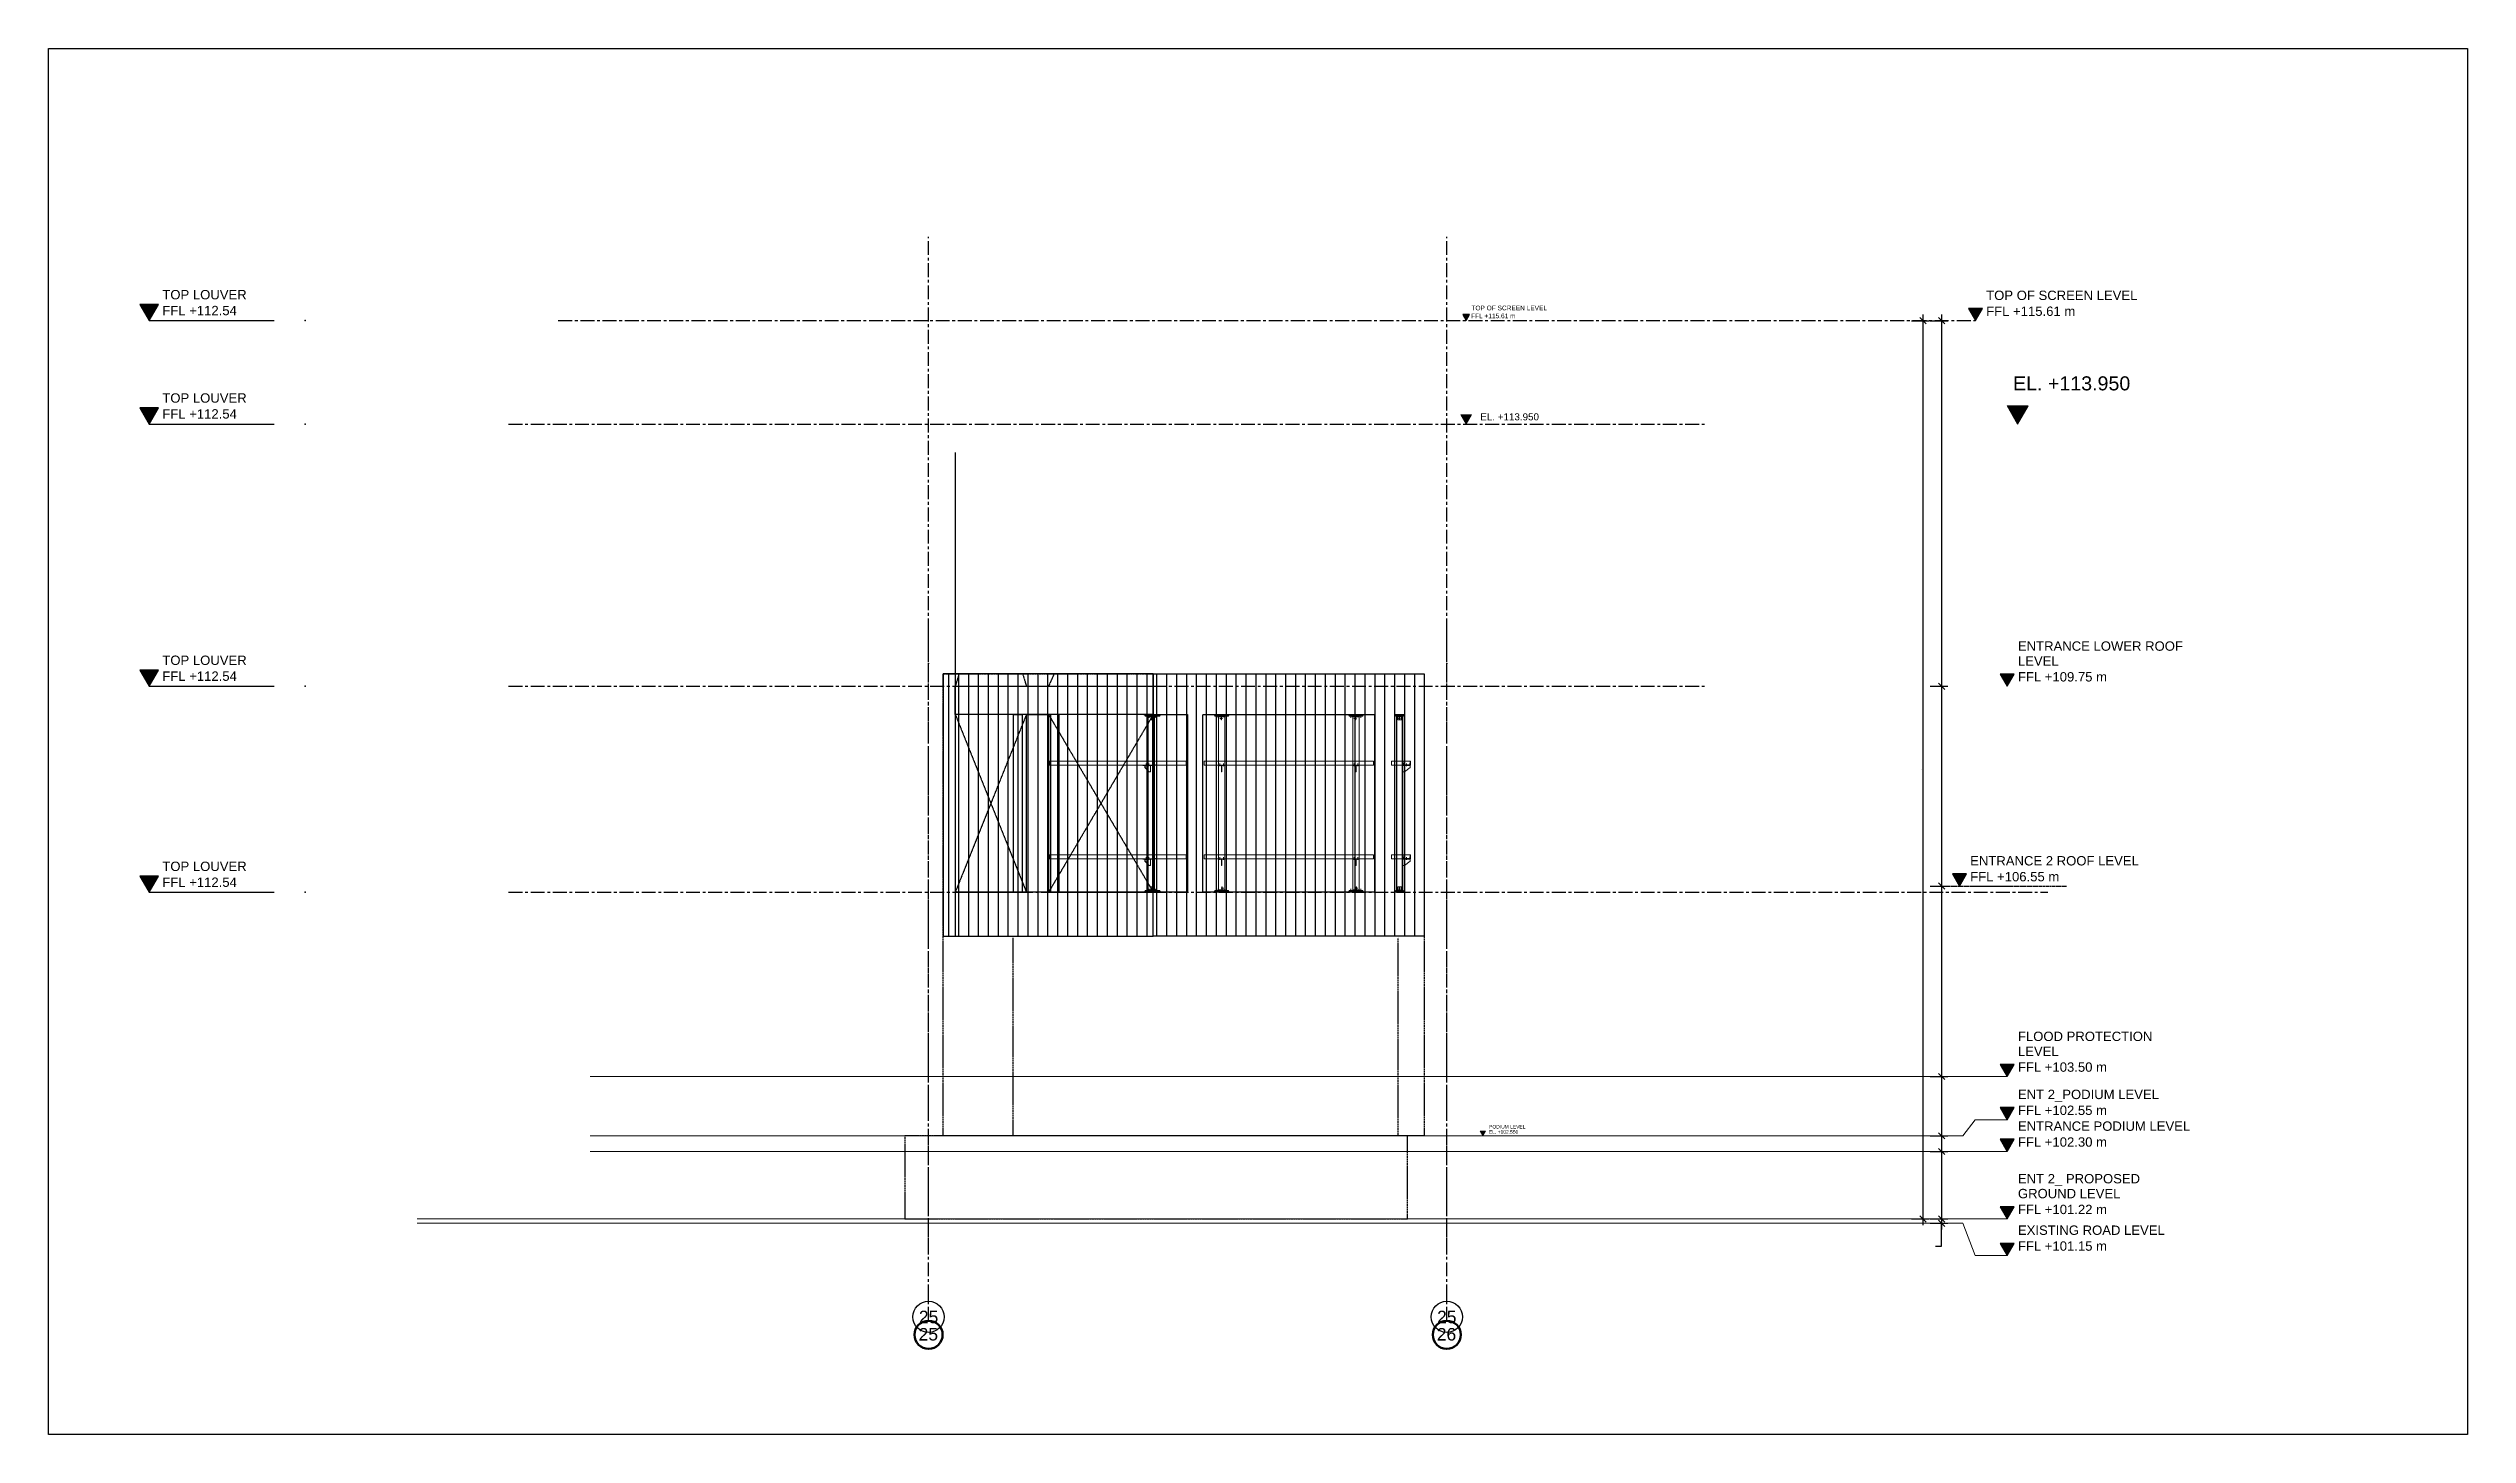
# Model space of a CAD drawing. Header units: millimetres. Extents: x 652554 to 1678317, y -308114 to 170803.
# Drawn here: x 771548 to 810298, y -103165 to -80965 of the extents above; entities that cross this region are included whole.
import ezdxf
from ezdxf.enums import TextEntityAlignment as Align

# ---------------------------------------------------------------- set-up
doc = ezdxf.new("R2010")
doc.units = ezdxf.units.MM
for name, pattern in [('CENTER', [50.8, 31.75, -6.35, 6.35, -6.35]), ('Centre', [31.75, 6.35, -4.7625, 15.875, -4.7625]), ('HIDDEN', [0.375, 0.25, -0.125]), ('TA_GL_000.70000', [1.925, 0.7, -0.175, 0.175, -0.175, 0.7]), ('XKITLINE00', [0]), ('XKITLINE02', [4, 2, -2])]:
    doc.linetypes.add(name, pattern=pattern)
for name, color, linetype in [('000 - 0_SYM_DWG_GRID-BUBBLE_MAIN_COLOR_1', 7, 'Continuous'), ('000 - 0_SYM_DWG_GRIDLINE_MAIN_COLOR_1', 7, 'Continuous'), ('000 - 0_SYM_DWG_GRIDLINE_MAIN_COLOR_251', 7, 'Continuous'), ('000 - 0_SYM_DWG_LEVEL_MAIN_COLOR_2', 7, 'Continuous'), ('000 - 0_SYM_DWG_LEVEL_TEXT', 7, 'Continuous'), ('000 - GRID', 7, 'CENTER'), ('DIM', 7, 'Continuous')]:
    doc.layers.add(name, color=color, linetype=linetype)
for name, color, linetype, lineweight in [('A-ANNO-DIMS', 7, 'Continuous', 9), ('A-FLOR-LEVL', 7, 'Continuous', 9), ('Bolt', 7, 'Continuous', 0), ('Part', 7, 'Continuous', 0), ('S-GRID-IDEN', 7, 'Continuous', 50), ('Z-230_A_LEVEL', 7, 'Continuous', 9)]:
    doc.layers.add(name, color=color, linetype=linetype, lineweight=lineweight)
doc.styles.add('Arial', font='arial.ttf')
doc.styles.add('Arial_1', font='arial.ttf', dxfattribs={"height": 125})
doc.styles.add('Arial_2', font='arial.ttf', dxfattribs={"height": 3})
doc.styles.add('TA', font='', dxfattribs={"height": 4.5})
doc.styles.get('TA').set_extended_font_data('Cordia New')
doc.dimstyles.new('DPA-DIM-3_0_T-T', dxfattribs={"dimscale": 304.8, "dimtxt": 153.03891, "dimasz": 0.328084, "dimexe": 0.328084, "dimexo": 0.0625, "dimgap": 0.082021, "dimtad": 1, "dimdec": 0, "dimzin": 0, "dimdsep": 46, "dimtxsty": 'Arial_2', "dimblk1": 'OBLIQUE', "dimblk2": 'OBLIQUE', "dimsah": 1, "dimcen": 0.09, "dimdle": 0.328084, "dimclrd": 7, "dimclre": 7, "dimclrt": 7, "dimadec": 8, "dimazin": 0, "dimtfac": 1, "dimtdec": 4, "dimtix": 1, "dimtmove": 0, "dimatfit": 3, "dimfxl": 0.656168, "dimfxlon": 1, "dimtvp": 1, "dimtolj": 1, "dimtzin": 0, "dimarcsym": 2})
doc.dimstyles.new('DPA-DIM-3_0_T-T_1', dxfattribs={"dimscale": 304.8, "dimtxt": 153.03891, "dimasz": 0.328084, "dimexe": 0.328084, "dimexo": 0.0625, "dimgap": 0.082021, "dimtad": 1, "dimdec": 0, "dimzin": 0, "dimdsep": 46, "dimtxsty": 'Arial_2', "dimblk1": 'OBLIQUE', "dimblk2": 'OBLIQUE', "dimsah": 1, "dimcen": 0.09, "dimdle": 0.328084, "dimclrd": 7, "dimclre": 7, "dimclrt": 7, "dimadec": 8, "dimazin": 0, "dimtfac": 1, "dimtdec": 4, "dimtix": 1, "dimtmove": 1, "dimatfit": 3, "dimfxl": 0.656168, "dimfxlon": 1, "dimtvp": 1, "dimtolj": 1, "dimtzin": 0, "dimarcsym": 2})

msp = doc.modelspace()

# ---------------------------------------------------------------- texts
at = {"layer": 'A-FLOR-LEVL', "color": 7, "style": 'Arial_2'}
for s, p in [('TOP OF SCREEN LEVEL', (794341.5946, -85160.2923)), ('FFL +115.61 m', (794335.4555, -85287.4208))]:
    msp.add_text(s, height=75, dxfattribs=at).set_placement(p)
at = {"layer": 'A-FLOR-LEVL', "color": 7, "char_height": 150, "attachment_point": 1, "style": 'Arial_2', "bg_fill": 3, "box_fill_scale": 1.25, "bg_fill_color": 256, "bg_fill_true_color": 13158600, "bg_fill_transparency": 0}
for s, insert, width in [('ENTRANCE LOWER ROOF', (803095.2852, -90462.3142), 3258.859687), ('FLOOD PROTECTION', (803095.2852, -96712.3142), 2649.577187), ('ENT 2_ PROPOSED', (803095.2852, -98992.3142), 2409.070937)]:
    msp.add_mtext(s, dxfattribs=dict(at, insert=insert, width=width))
at = {"layer": 'S-GRID-IDEN', "color": 7, "lineweight": 9, "char_height": 200, "width": 376.793125, "attachment_point": 1, "style": 'Arial'}
for s, insert in [('25', (785486.9489, -101458.6309)), ('26', (793786.9489, -101458.6309))]:
    msp.add_mtext(s, dxfattribs=dict(at, insert=insert))
at = {"layer": 'Z-230_A_LEVEL', "color": 7, "style": 'Arial_2'}
for s, p in [('EL. +102.550', (794622.481, -98345.4688)), ('PODIUM LEVEL', (794625.3792, -98263.699))]:
    msp.add_text(s, height=56.25, dxfattribs=at).set_placement(p)
at = {"layer": 'Z-230_A_LEVEL', "color": 7, "insert": (803016.0793, -86217.2281), "char_height": 225, "width": 1923.826838, "attachment_point": 1, "style": 'Arial_2', "bg_fill": 3, "box_fill_scale": 1, "bg_fill_color": 256, "bg_fill_transparency": 0}
msp.add_mtext('EL. +113.950', dxfattribs=at)

# ---------------------------------------------------------------- blocks, each defined once
blk = doc.blocks.new('Level - ARC - Level-3654792-2241-01 ENTRANCE 2 ENLARGED ELEVATION 1')
at = {"layer": 'A-FLOR-LEVL'}
blk.add_hatch(color=7, dxfattribs=at).paths.add_polyline_path([(-615530, 109945), (-615642, 109751), (-615754, 109945)])
at = {"layer": 'A-FLOR-LEVL', "color": 7, "lineweight": 25}
for p, q in [((-615530, 109945), (-615754, 109945)), ((-615754, 109945), (-615642, 109751)), ((-615642, 109751), (-615530, 109945))]:
    blk.add_line(p, q, dxfattribs=at)
blk = doc.blocks.new('Grid - 100 Scale-2291345-2241-01 ENTRANCE 2 ENLARGED ELEVATION 1')
at = {"layer": 'S-GRID-IDEN', "color": 7}
blk.add_circle((-632917, 99364), 225, dxfattribs=at)
blk = doc.blocks.new('_Oblique')
at = {"color": 7, "linetype": 'ByBlock', "lineweight": -2}
blk.add_line((-0.5, -0.5), (0.5, 0.5), dxfattribs=at)
blk = doc.blocks.new('*D1419')
at = {"layer": 'A-ANNO-DIMS', "color": 7, "lineweight": -2, "transparency": 16777216}
for p, q in [((801873, -85226), (801873, -91281)), ((801692, -85326), (801973, -85326)), ((801692, -91181), (801973, -91181))]:
    blk.add_line(p, q, dxfattribs=at)
at = {"layer": 'Defpoints', "color": 7, "transparency": 16777216}
for p in [(801673, -85326), (801673, -91181), (801873, -91181)]:
    blk.add_point(p, dxfattribs=at)
at = {"layer": 'A-ANNO-DIMS', "color": 7, "lineweight": -2, "transparency": 16777216, "xscale": 100, "yscale": 100, "zscale": 100}
for p, rotation in [((801873, -85326), 90), ((801873, -91181), 270)]:
    blk.add_blockref('_Oblique', p, dxfattribs=dict(at, rotation=rotation))
at = {"layer": 'A-ANNO-DIMS', "color": 7, "transparency": 16777216, "insert": (801846, -88253), "char_height": 3, "attachment_point": 5, "rotation": 90, "style": 'Arial_2'}
blk.add_mtext('\\A1;5855', dxfattribs=at)
blk = doc.blocks.new('*D1420')
at = {"layer": 'A-ANNO-DIMS', "color": 7, "lineweight": -2, "transparency": 16777216}
for p, q in [((801692, -91181), (801973, -91181)), ((801873, -91081), (801873, -94481)), ((801692, -94381), (801973, -94381))]:
    blk.add_line(p, q, dxfattribs=at)
at = {"layer": 'Defpoints', "color": 7, "transparency": 16777216}
for p in [(801673, -91181), (801673, -94381), (801873, -94381)]:
    blk.add_point(p, dxfattribs=at)
at = {"layer": 'A-ANNO-DIMS', "color": 7, "lineweight": -2, "transparency": 16777216, "xscale": 100, "yscale": 100, "zscale": 100}
for p, rotation in [((801873, -91181), 90), ((801873, -94381), 270)]:
    blk.add_blockref('_Oblique', p, dxfattribs=dict(at, rotation=rotation))
at = {"layer": 'A-ANNO-DIMS', "color": 7, "transparency": 16777216, "insert": (801846, -92781), "char_height": 3, "attachment_point": 5, "rotation": 90, "style": 'Arial_2'}
blk.add_mtext('\\A1;3200', dxfattribs=at)
blk = doc.blocks.new('*D1421')
at = {"layer": 'A-ANNO-DIMS', "color": 7, "lineweight": -2, "transparency": 16777216}
for p, q in [((801692, -94381), (801973, -94381)), ((801873, -94281), (801873, -97531)), ((801692, -97431), (801973, -97431))]:
    blk.add_line(p, q, dxfattribs=at)
at = {"layer": 'Defpoints', "color": 7, "transparency": 16777216}
for p in [(801673, -94381), (801673, -97431), (801873, -97431)]:
    blk.add_point(p, dxfattribs=at)
at = {"layer": 'A-ANNO-DIMS', "color": 7, "lineweight": -2, "transparency": 16777216, "xscale": 100, "yscale": 100, "zscale": 100}
for p, rotation in [((801873, -94381), 90), ((801873, -97431), 270)]:
    blk.add_blockref('_Oblique', p, dxfattribs=dict(at, rotation=rotation))
at = {"layer": 'A-ANNO-DIMS', "color": 7, "transparency": 16777216, "insert": (801846, -95906), "char_height": 3, "attachment_point": 5, "rotation": 90, "style": 'Arial_2'}
blk.add_mtext('\\A1;3050', dxfattribs=at)
blk = doc.blocks.new('*D1422')
at = {"layer": 'A-ANNO-DIMS', "color": 7, "lineweight": -2, "transparency": 16777216}
for p, q in [((801692, -97431), (801973, -97431)), ((801873, -97331), (801873, -98481)), ((801692, -98381), (801973, -98381))]:
    blk.add_line(p, q, dxfattribs=at)
at = {"layer": 'Defpoints', "color": 7, "transparency": 16777216}
for p in [(801673, -97431), (801673, -98381), (801873, -98381)]:
    blk.add_point(p, dxfattribs=at)
at = {"layer": 'A-ANNO-DIMS', "color": 7, "lineweight": -2, "transparency": 16777216, "xscale": 100, "yscale": 100, "zscale": 100}
for p, rotation in [((801873, -97431), 90), ((801873, -98381), 270)]:
    blk.add_blockref('_Oblique', p, dxfattribs=dict(at, rotation=rotation))
at = {"layer": 'A-ANNO-DIMS', "color": 7, "transparency": 16777216, "insert": (801846, -97906), "char_height": 3, "attachment_point": 5, "rotation": 90, "style": 'Arial_2'}
blk.add_mtext('\\A1;950', dxfattribs=at)
blk = doc.blocks.new('*D1423')
at = {"layer": 'A-ANNO-DIMS', "color": 7, "lineweight": -2, "transparency": 16777216}
for p, q in [((801692, -98381), (801973, -98381)), ((801873, -98281), (801873, -98731)), ((801692, -98631), (801973, -98631))]:
    blk.add_line(p, q, dxfattribs=at)
at = {"layer": 'Defpoints', "color": 7, "transparency": 16777216}
for p in [(801673, -98381), (801673, -98631), (801873, -98631)]:
    blk.add_point(p, dxfattribs=at)
at = {"layer": 'A-ANNO-DIMS', "color": 7, "lineweight": -2, "transparency": 16777216, "xscale": 100, "yscale": 100, "zscale": 100}
for p, rotation in [((801873, -98381), 90), ((801873, -98631), 270)]:
    blk.add_blockref('_Oblique', p, dxfattribs=dict(at, rotation=rotation))
at = {"layer": 'A-ANNO-DIMS', "color": 7, "transparency": 16777216, "insert": (801846, -98506), "char_height": 3, "attachment_point": 5, "rotation": 90, "style": 'Arial_2'}
blk.add_mtext('\\A1;250', dxfattribs=at)
blk = doc.blocks.new('*D1424')
at = {"layer": 'A-ANNO-DIMS', "color": 7, "lineweight": -2, "transparency": 16777216}
for p, q in [((801692, -98631), (801973, -98631)), ((801873, -98531), (801873, -99811)), ((801692, -99711), (801973, -99711))]:
    blk.add_line(p, q, dxfattribs=at)
at = {"layer": 'Defpoints', "color": 7, "transparency": 16777216}
for p in [(801673, -98631), (801673, -99711), (801873, -99711)]:
    blk.add_point(p, dxfattribs=at)
at = {"layer": 'A-ANNO-DIMS', "color": 7, "lineweight": -2, "transparency": 16777216, "xscale": 100, "yscale": 100, "zscale": 100}
for p, rotation in [((801873, -98631), 90), ((801873, -99711), 270)]:
    blk.add_blockref('_Oblique', p, dxfattribs=dict(at, rotation=rotation))
at = {"layer": 'A-ANNO-DIMS', "color": 7, "transparency": 16777216, "insert": (801846, -99171), "char_height": 3, "attachment_point": 5, "rotation": 90, "style": 'Arial_2'}
blk.add_mtext('\\A1;1080', dxfattribs=at)
blk = doc.blocks.new('*D1425')
at = {"layer": 'A-ANNO-DIMS', "color": 7, "lineweight": -2, "transparency": 16777216}
for p, q in [((801692, -99711), (801973, -99711)), ((801692, -99781), (801973, -99781)), ((801873, -99611), (801873, -99881)), ((801873, -100145), (801873, -99781)), ((801773, -100145), (801873, -100145))]:
    blk.add_line(p, q, dxfattribs=at)
at = {"layer": 'Defpoints', "color": 7, "transparency": 16777216}
for p in [(801673, -99711), (801673, -99781), (801873, -99781)]:
    blk.add_point(p, dxfattribs=at)
at = {"layer": 'A-ANNO-DIMS', "color": 7, "lineweight": -2, "transparency": 16777216, "xscale": 100, "yscale": 100, "zscale": 100}
for p, rotation in [((801873, -99711), 90), ((801873, -99781), 270)]:
    blk.add_blockref('_Oblique', p, dxfattribs=dict(at, rotation=rotation))
at = {"layer": 'A-ANNO-DIMS', "color": 7, "transparency": 16777216, "insert": (801744, -100120), "char_height": 3, "attachment_point": 1, "rotation": 90, "line_spacing_factor": 0.941778, "style": 'Arial_2'}
blk.add_mtext('\\A1;70', dxfattribs=at)
blk = doc.blocks.new('*D1426')
at = {"layer": 'A-ANNO-DIMS', "color": 7, "lineweight": -2, "transparency": 16777216}
for p, q in [((801573, -85226), (801573, -99811)), ((801392, -85326), (801673, -85326)), ((801392, -99711), (801673, -99711))]:
    blk.add_line(p, q, dxfattribs=at)
at = {"layer": 'Defpoints', "color": 7, "transparency": 16777216}
for p in [(801373, -85326), (801373, -99711), (801573, -99711)]:
    blk.add_point(p, dxfattribs=at)
at = {"layer": 'A-ANNO-DIMS', "color": 7, "lineweight": -2, "transparency": 16777216, "xscale": 100, "yscale": 100, "zscale": 100}
for p, rotation in [((801573, -85326), 90), ((801573, -99711), 270)]:
    blk.add_blockref('_Oblique', p, dxfattribs=dict(at, rotation=rotation))
at = {"layer": 'A-ANNO-DIMS', "color": 7, "transparency": 16777216, "insert": (801546, -92518), "char_height": 3, "attachment_point": 5, "rotation": 90, "style": 'Arial_2'}
blk.add_mtext('\\A1;14385', dxfattribs=at)
blk = doc.blocks.new('Level - STR - Level-4265360-SECTION E')
at = {"layer": 'Z-230_A_LEVEL'}
blk.add_hatch(color=7, dxfattribs=at).paths.add_polyline_path([(25324, 101929), (25773, 101152), (26221, 101929)])
at = {"layer": 'Z-230_A_LEVEL', "color": 7}
for p, q in [((25324, 101929), (26221, 101929)), ((25773, 101152), (25324, 101929)), ((26221, 101929), (25773, 101152))]:
    blk.add_line(p, q, dxfattribs=at)
blk = doc.blocks.new('*A13442673')
at = {"layer": 'Part', "color": 7, "linetype": 'XKITLINE00', "lineweight": 0}
for p, q in [((3151.342634, 249.241476), (3151.342634, 248.591476)), ((3151.342634, 249.241476), (3178.442634, 249.241476)), ((3151.342634, 248.591476), (3178.442634, 248.591476)), ((3178.442634, 249.241476), (3178.442634, 248.591476))]:
    blk.add_line(p, q, dxfattribs=at)
blk = doc.blocks.new('*A13542674')
at = {"layer": 'Part', "color": 7, "linetype": 'XKITLINE00', "lineweight": 0}
for p, q in [((3141.86535, 228.441476), (3141.86535, 228.541476)), ((3141.86535, 228.541476), (3144.256806, 228.541476)), ((3141.86535, 228.441476), (3144.256806, 228.441476)), ((3143.393598, 228.441476), (3143.393598, 228.541476)), ((3144.256806, 228.441476), (3144.256806, 228.541476))]:
    blk.add_line(p, q, dxfattribs=at)
blk = doc.blocks.new('*A13552675')
at = {"layer": 'Part', "color": 7, "linetype": 'XKITLINE02', "lineweight": 0}
for p, q in [((3142.789703, 229.141476), (3143.25604, 229.141476)), ((3142.789703, 229.141476), (3142.789703, 228.641476)), ((3142.824436, 229.141476), (3142.824436, 228.641476)), ((3143.25604, 229.141476), (3143.25604, 228.641476)), ((3143.25604, 228.541476), (3142.407641, 228.541476))]:
    blk.add_line(p, q, dxfattribs=at)
at = {"layer": 'Part', "color": 7, "linetype": 'XKITLINE00', "lineweight": 0}
for p, q in [((3142.789703, 228.641476), (3142.789703, 228.591476)), ((3142.824436, 228.641476), (3142.824436, 228.541476)), ((3143.25604, 228.641476), (3143.25604, 228.541476)), ((3142.407641, 228.541476), (3142.407641, 228.591476)), ((3142.407641, 228.591476), (3142.789703, 228.591476))]:
    blk.add_line(p, q, dxfattribs=at)
blk = doc.blocks.new('*A13562676')
at = {"layer": 'Part', "color": 7, "linetype": 'XKITLINE00', "lineweight": 0}
for p, q in [((3141.86535, 228.441476), (3141.58255, 228.241476)), ((3144.256806, 228.441476), (3141.86535, 228.441476)), ((3143.388662, 228.241476), (3143.393598, 228.441476)), ((3144.256806, 228.441476), (3144.539605, 228.241476))]:
    blk.add_line(p, q, dxfattribs=at)
at = {"layer": 'Part', "color": 7, "linetype": 'XKITLINE02', "lineweight": 0}
blk.add_line((3141.58255, 228.241476), (3144.539605, 228.241476), dxfattribs=at)
blk = doc.blocks.new('*A13572677')
at = {"layer": 'Part', "color": 7, "linetype": 'XKITLINE00', "lineweight": 0}
for p, q in [((3141.81813, 233.531476), (3141.859809, 233.531476)), ((3141.81813, 233.531476), (3141.81813, 233.231476)), ((3141.81813, 233.231476), (3141.859809, 233.231476)), ((3141.81813, 233.231476), (3142.465536, 232.531476)), ((3141.859809, 233.531476), (3141.859809, 233.231476)), ((3141.859809, 233.231476), (3142.507215, 232.531476)), ((3142.465536, 232.531476), (3142.722248, 232.531476))]:
    blk.add_line(p, q, dxfattribs=at)
at = {"layer": 'Part', "color": 7, "linetype": 'XKITLINE02', "lineweight": 0}
for p, q in [((3141.859809, 233.531476), (3142.723017, 233.531476)), ((3142.722248, 232.531476), (3142.723017, 232.531476)), ((3142.723017, 232.531476), (3142.723017, 233.531476))]:
    blk.add_line(p, q, dxfattribs=at)
blk = doc.blocks.new('*A13582678')
at = {"layer": 'Part', "color": 7, "linetype": 'XKITLINE00', "lineweight": 0}
for p, q in [((3141.49164, 233.531476), (3141.49164, 233.591476)), ((3143.049507, 233.531476), (3141.49164, 233.531476)), ((3142.186299, 233.531476), (3142.186299, 233.591476)), ((3143.049507, 233.531476), (3143.049507, 233.591476))]:
    blk.add_line(p, q, dxfattribs=at)
at = {"layer": 'Part', "color": 7, "linetype": 'XKITLINE02', "lineweight": 0}
blk.add_line((3143.049507, 233.591476), (3141.49164, 233.591476), dxfattribs=at)
blk = doc.blocks.new('*A13592679')
at = {"layer": 'Part', "color": 7, "linetype": 'XKITLINE00', "lineweight": 0}
for p, q in [((3143.192458, 234.241476), (3143.192458, 233.591476)), ((3143.192458, 234.241476), (3148.442634, 234.241476)), ((3143.192458, 233.591476), (3148.442634, 233.591476)), ((3148.442634, 234.241476), (3148.442634, 233.591476))]:
    blk.add_line(p, q, dxfattribs=at)
blk = doc.blocks.new('*A13622680')
at = {"layer": 'Part', "color": 7, "linetype": 'XKITLINE00', "lineweight": 0}
for p, q in [((3151.342634, 234.241476), (3151.342634, 233.591476)), ((3151.342634, 234.241476), (3178.442634, 234.241476)), ((3151.342634, 233.591476), (3178.442634, 233.591476)), ((3178.442634, 234.241476), (3178.442634, 233.591476))]:
    blk.add_line(p, q, dxfattribs=at)
blk = doc.blocks.new('*A13632681')
at = {"layer": 'Part', "color": 7, "linetype": 'XKITLINE00', "lineweight": 0}
for p, q in [((3175.142536, 256.341476), (3175.142536, 249.241476)), ((3175.142536, 256.341476), (3176.142536, 256.341476)), ((3176.142536, 256.341476), (3176.142536, 249.241476)), ((3175.142536, 248.531476), (3175.142536, 234.241476)), ((3176.142536, 248.531476), (3176.142536, 234.241476)), ((3175.142536, 233.531476), (3175.142536, 228.641476)), ((3176.142536, 233.531476), (3176.142536, 228.641476)), ((3175.142536, 228.641476), (3176.142536, 228.641476))]:
    blk.add_line(p, q, dxfattribs=at)
at = {"layer": 'Part', "color": 7, "linetype": 'XKITLINE02', "lineweight": 0}
for p, q in [((3175.142536, 249.241476), (3175.142536, 248.531476)), ((3176.142536, 249.241476), (3176.142536, 248.531476)), ((3175.142536, 234.241476), (3175.142536, 233.531476)), ((3176.142536, 234.241476), (3176.142536, 233.531476))]:
    blk.add_line(p, q, dxfattribs=at)
blk = doc.blocks.new('*A13642682')
at = {"layer": 'Part', "color": 7, "linetype": 'XKITLINE00', "lineweight": 0}
for p, q in [((3153.642634, 256.341476), (3153.642634, 249.241476)), ((3153.642634, 256.341476), (3154.642634, 256.341476)), ((3154.642634, 256.341476), (3154.642634, 249.241476)), ((3153.642634, 248.531476), (3153.642634, 234.241476)), ((3154.642634, 248.531476), (3154.642634, 234.241476)), ((3153.642634, 233.531476), (3153.642634, 228.641476)), ((3154.642634, 233.531476), (3154.642634, 228.641476)), ((3153.642634, 228.641476), (3154.642634, 228.641476))]:
    blk.add_line(p, q, dxfattribs=at)
at = {"layer": 'Part', "color": 7, "linetype": 'XKITLINE02', "lineweight": 0}
for p, q in [((3153.642634, 249.241476), (3153.642634, 248.531476)), ((3154.642634, 249.241476), (3154.642634, 248.531476)), ((3153.642634, 234.241476), (3153.642634, 233.531476)), ((3154.642634, 234.241476), (3154.642634, 233.531476))]:
    blk.add_line(p, q, dxfattribs=at)
blk = doc.blocks.new('*A13652683')
at = {"layer": 'Part', "color": 7, "linetype": 'XKITLINE00', "lineweight": 0}
for p, q in [((3182.222585, 256.341476), (3182.142585, 256.341476)), ((3182.142585, 256.341476), (3182.142585, 249.241476)), ((3182.342585, 256.341476), (3182.222585, 256.341476)), ((3182.222585, 256.341476), (3182.222585, 249.241476)), ((3182.942585, 256.341476), (3183.142585, 256.341476)), ((3183.062585, 256.341476), (3183.062585, 249.241476)), ((3183.142585, 256.341476), (3183.142585, 249.241476)), ((3182.142585, 248.591476), (3182.142585, 234.241476)), ((3182.222585, 248.591476), (3182.222585, 234.241476)), ((3183.062585, 248.591476), (3183.062585, 234.241476)), ((3183.142585, 248.591476), (3183.142585, 234.241476)), ((3182.142585, 233.591476), (3182.142585, 228.641476)), ((3182.222585, 233.591476), (3182.222585, 228.641476)), ((3183.062585, 233.591476), (3183.062585, 228.641476)), ((3183.142585, 233.591476), (3183.142585, 228.641476)), ((3182.222585, 228.641476), (3182.142585, 228.641476)), ((3183.142585, 228.641476), (3182.222585, 228.641476))]:
    blk.add_line(p, q, dxfattribs=at)
at = {"layer": 'Part', "color": 7, "linetype": 'XKITLINE02', "lineweight": 0}
for p, q in [((3182.942585, 256.341476), (3182.342585, 256.341476)), ((3182.142585, 249.241476), (3182.142585, 248.591476)), ((3182.222585, 249.241476), (3182.222585, 248.591476)), ((3183.062585, 249.241476), (3183.062585, 248.591476)), ((3183.142585, 249.241476), (3183.142585, 248.591476)), ((3182.142585, 234.241476), (3182.142585, 233.591476)), ((3182.222585, 234.241476), (3182.222585, 233.591476)), ((3183.062585, 234.241476), (3183.062585, 233.591476)), ((3183.142585, 234.241476), (3183.142585, 233.591476))]:
    blk.add_line(p, q, dxfattribs=at)
blk = doc.blocks.new('*A13662684')
at = {"layer": 'Part', "color": 7, "linetype": 'XKITLINE00', "lineweight": 0}
for p, q in [((3152.842634, 228.241476), (3153.042634, 228.441476)), ((3153.042634, 228.441476), (3155.242634, 228.441476)), ((3155.242634, 228.441476), (3155.442634, 228.241476))]:
    blk.add_line(p, q, dxfattribs=at)
at = {"layer": 'Part', "color": 7, "linetype": 'XKITLINE02', "lineweight": 0}
blk.add_line((3155.442634, 228.241476), (3152.842634, 228.241476), dxfattribs=at)
blk = doc.blocks.new('*A13672685')
at = {"layer": 'Part', "color": 7, "linetype": 'XKITLINE02', "lineweight": 0}
for p, q in [((3154.222634, 229.141476), (3154.172634, 229.141476)), ((3154.172634, 229.141476), (3154.172634, 228.641476)), ((3154.222634, 229.141476), (3154.222634, 228.641476)), ((3154.172634, 228.541476), (3154.772634, 228.541476))]:
    blk.add_line(p, q, dxfattribs=at)
at = {"layer": 'Part', "color": 7, "linetype": 'XKITLINE00', "lineweight": 0}
for p, q in [((3154.172634, 228.641476), (3154.172634, 228.541476)), ((3154.222634, 228.641476), (3154.222634, 228.591476)), ((3154.772634, 228.591476), (3154.222634, 228.591476)), ((3154.772634, 228.541476), (3154.772634, 228.591476))]:
    blk.add_line(p, q, dxfattribs=at)
blk = doc.blocks.new('*A13682686')
at = {"layer": 'Part', "color": 7, "linetype": 'XKITLINE00', "lineweight": 0}
for p, q in [((3153.042634, 228.441476), (3153.042634, 228.541476)), ((3153.042634, 228.541476), (3155.242634, 228.541476)), ((3153.042634, 228.441476), (3155.242634, 228.441476)), ((3155.242634, 228.441476), (3155.242634, 228.541476))]:
    blk.add_line(p, q, dxfattribs=at)
blk = doc.blocks.new('*A13702687')
at = {"layer": 'Part', "color": 7, "linetype": 'XKITLINE00', "lineweight": 0}
for p, q in [((3174.342536, 228.241476), (3174.542536, 228.441476)), ((3174.542536, 228.441476), (3176.742536, 228.441476)), ((3176.742536, 228.441476), (3176.942536, 228.241476))]:
    blk.add_line(p, q, dxfattribs=at)
at = {"layer": 'Part', "color": 7, "linetype": 'XKITLINE02', "lineweight": 0}
blk.add_line((3176.942536, 228.241476), (3174.342536, 228.241476), dxfattribs=at)
blk = doc.blocks.new('*A13712688')
at = {"layer": 'Part', "color": 7, "linetype": 'XKITLINE02', "lineweight": 0}
for p, q in [((3175.722536, 229.141476), (3175.672536, 229.141476)), ((3175.672536, 229.141476), (3175.672536, 228.641476)), ((3175.722536, 229.141476), (3175.722536, 228.641476)), ((3175.672536, 228.541476), (3176.272536, 228.541476))]:
    blk.add_line(p, q, dxfattribs=at)
at = {"layer": 'Part', "color": 7, "linetype": 'XKITLINE00', "lineweight": 0}
for p, q in [((3175.672536, 228.641476), (3175.672536, 228.541476)), ((3175.722536, 228.641476), (3175.722536, 228.591476)), ((3176.272536, 228.591476), (3175.722536, 228.591476)), ((3176.272536, 228.541476), (3176.272536, 228.591476))]:
    blk.add_line(p, q, dxfattribs=at)
blk = doc.blocks.new('*A13722689')
at = {"layer": 'Part', "color": 7, "linetype": 'XKITLINE00', "lineweight": 0}
for p, q in [((3174.542536, 228.441476), (3174.542536, 228.541476)), ((3174.542536, 228.541476), (3176.742536, 228.541476)), ((3174.542536, 228.441476), (3176.742536, 228.441476)), ((3176.742536, 228.441476), (3176.742536, 228.541476))]:
    blk.add_line(p, q, dxfattribs=at)
blk = doc.blocks.new('*A13732690')
at = {"layer": 'Part', "color": 7, "linetype": 'XKITLINE00', "lineweight": 0}
for p, q in [((3182.042585, 228.441476), (3182.042585, 228.541476)), ((3182.042585, 228.541476), (3183.242585, 228.541476)), ((3182.042585, 228.441476), (3183.242585, 228.441476)), ((3183.242585, 228.441476), (3183.242585, 228.541476))]:
    blk.add_line(p, q, dxfattribs=at)
blk = doc.blocks.new('*A13742691')
at = {"layer": 'Part', "color": 7, "linetype": 'XKITLINE02', "lineweight": 0}
for p, q in [((3182.342585, 229.141476), (3182.942585, 229.141476)), ((3182.342585, 229.141476), (3182.342585, 228.641476)), ((3182.942585, 229.141476), (3182.942585, 228.641476)), ((3182.342585, 228.541476), (3182.942585, 228.541476))]:
    blk.add_line(p, q, dxfattribs=at)
at = {"layer": 'Part', "color": 7, "linetype": 'XKITLINE00', "lineweight": 0}
for p, q in [((3182.342585, 228.641476), (3182.342585, 228.541476)), ((3182.942585, 228.641476), (3182.942585, 228.541476))]:
    blk.add_line(p, q, dxfattribs=at)
blk = doc.blocks.new('*A13752692')
at = {"layer": 'Part', "color": 7, "linetype": 'XKITLINE00', "lineweight": 0}
for p, q in [((3181.842585, 228.241476), (3182.042585, 228.441476)), ((3182.042585, 228.441476), (3183.242585, 228.441476)), ((3183.442585, 228.241476), (3183.242585, 228.441476))]:
    blk.add_line(p, q, dxfattribs=at)
at = {"layer": 'Part', "color": 7, "linetype": 'XKITLINE02', "lineweight": 0}
blk.add_line((3181.842585, 228.241476), (3183.442585, 228.241476), dxfattribs=at)
blk = doc.blocks.new('*A13762693')
at = {"layer": 'Part', "color": 7, "linetype": 'XKITLINE00', "lineweight": 0}
for p, q in [((3154.172634, 233.531476), (3154.112634, 233.531476)), ((3154.112634, 233.531476), (3154.112634, 232.531476)), ((3154.112634, 233.231476), (3154.172634, 233.231476)), ((3154.112634, 232.531476), (3154.172634, 232.531476)), ((3154.172634, 233.531476), (3154.172634, 232.531476))]:
    blk.add_line(p, q, dxfattribs=at)
blk = doc.blocks.new('*A13772694')
at = {"layer": 'Part', "color": 7, "linetype": 'XKITLINE00', "lineweight": 0}
for p, q in [((3153.642634, 233.531476), (3153.642634, 233.591476)), ((3154.642634, 233.531476), (3153.642634, 233.531476)), ((3154.642634, 233.531476), (3154.642634, 233.591476))]:
    blk.add_line(p, q, dxfattribs=at)
at = {"layer": 'Part', "color": 7, "linetype": 'XKITLINE02', "lineweight": 0}
blk.add_line((3154.642634, 233.591476), (3153.642634, 233.591476), dxfattribs=at)
blk = doc.blocks.new('*A13782695')
at = {"layer": 'Part', "color": 7, "linetype": 'XKITLINE02', "lineweight": 0}
for p, q in [((3183.142585, 233.591476), (3183.142585, 234.241476)), ((3183.142585, 234.241476), (3183.194148, 234.241476)), ((3184.392585, 233.591476), (3183.142585, 233.591476)), ((3183.194148, 234.241476), (3183.245773, 233.651476)), ((3183.245773, 233.651476), (3184.289398, 233.651476)), ((3184.289398, 233.651476), (3184.341023, 234.241476)), ((3184.341023, 234.241476), (3184.392585, 234.241476))]:
    blk.add_line(p, q, dxfattribs=at)
at = {"layer": 'Part', "color": 7, "linetype": 'XKITLINE00', "lineweight": 0}
blk.add_line((3184.392585, 234.241476), (3184.392585, 233.591476), dxfattribs=at)
blk = doc.blocks.new('*A13792696')
at = {"layer": 'Part', "color": 7, "linetype": 'XKITLINE02', "lineweight": 0}
for p, q in [((3183.142585, 232.531476), (3183.142585, 233.531476)), ((3183.142585, 233.531476), (3184.342585, 233.531476))]:
    blk.add_line(p, q, dxfattribs=at)
at = {"layer": 'Part', "color": 7, "linetype": 'XKITLINE00', "lineweight": 0}
for p, q in [((3183.442585, 232.531476), (3183.142585, 232.531476)), ((3184.342585, 233.231476), (3183.442585, 232.531476)), ((3184.342585, 233.531476), (3184.342585, 233.231476))]:
    blk.add_line(p, q, dxfattribs=at)
blk = doc.blocks.new('*A13802697')
at = {"layer": 'Part', "color": 7, "linetype": 'XKITLINE00', "lineweight": 0}
for p, q in [((3183.142585, 233.531476), (3183.142585, 233.591476)), ((3183.142585, 233.531476), (3184.342585, 233.531476)), ((3184.342585, 233.531476), (3184.342585, 233.591476))]:
    blk.add_line(p, q, dxfattribs=at)
at = {"layer": 'Part', "color": 7, "linetype": 'XKITLINE02', "lineweight": 0}
blk.add_line((3183.142585, 233.591476), (3184.342585, 233.591476), dxfattribs=at)
blk = doc.blocks.new('*A13812698')
at = {"layer": 'Part', "color": 7, "linetype": 'XKITLINE00', "lineweight": 0}
for p, q in [((3175.672536, 233.531476), (3175.612536, 233.531476)), ((3175.612536, 233.531476), (3175.612536, 232.531476)), ((3175.612536, 233.231476), (3175.672536, 233.231476)), ((3175.612536, 232.531476), (3175.672536, 232.531476)), ((3175.672536, 233.531476), (3175.672536, 232.531476))]:
    blk.add_line(p, q, dxfattribs=at)
blk = doc.blocks.new('*A13822699')
at = {"layer": 'Part', "color": 7, "linetype": 'XKITLINE00', "lineweight": 0}
for p, q in [((3175.142536, 233.531476), (3175.142536, 233.591476)), ((3176.142536, 233.531476), (3175.142536, 233.531476)), ((3176.142536, 233.531476), (3176.142536, 233.591476))]:
    blk.add_line(p, q, dxfattribs=at)
at = {"layer": 'Part', "color": 7, "linetype": 'XKITLINE02', "lineweight": 0}
blk.add_line((3176.142536, 233.591476), (3175.142536, 233.591476), dxfattribs=at)
blk = doc.blocks.new('*A13832700')
at = {"layer": 'Part', "color": 7, "linetype": 'XKITLINE00', "lineweight": 0}
for p, q in [((3181.342634, 234.241476), (3181.342634, 233.591476)), ((3181.342634, 234.241476), (3184.392585, 234.241476)), ((3181.342634, 233.591476), (3184.392585, 233.591476)), ((3184.392585, 234.241476), (3184.392585, 233.591476))]:
    blk.add_line(p, q, dxfattribs=at)
blk = doc.blocks.new('*A13912701')
at = {"layer": 'Bolt'}
blk.add_hatch(color=7, dxfattribs=at).paths.add_polyline_path([(3143.03, 228.9), (3143.03, 228.91), (3143.03, 228.91), (3143.04, 228.92), (3143.04, 228.92), (3143.04, 228.93), (3143.04, 228.94), (3143.05, 228.94), (3143.05, 228.95), (3143.05, 228.95), (3143.06, 228.95), (3143.06, 228.96), (3143.07, 228.96), (3143.07, 228.96), (3143.08, 228.96), (3143.08, 228.96), (3143.09, 228.96), (3143.09, 228.96), (3143.1, 228.96), (3143.1, 228.96), (3143.11, 228.95), (3143.11, 228.95), (3143.11, 228.95), (3143.12, 228.94), (3143.12, 228.94), (3143.12, 228.93), (3143.13, 228.92), (3143.13, 228.92), (3143.13, 228.91), (3143.13, 228.91), (3143.13, 228.9), (3143.13, 228.89), (3143.13, 228.88), (3143.13, 228.88), (3143.13, 228.87), (3143.13, 228.86), (3143.13, 228.86), (3143.12, 228.85), (3143.12, 228.85), (3143.12, 228.84), (3143.11, 228.84), (3143.11, 228.83), (3143.11, 228.83), (3143.1, 228.83), (3143.1, 228.82), (3143.09, 228.82), (3143.09, 228.82), (3143.08, 228.82), (3143.08, 228.82), (3143.07, 228.82), (3143.07, 228.82), (3143.06, 228.83), (3143.06, 228.83), (3143.05, 228.83), (3143.05, 228.84), (3143.05, 228.84), (3143.04, 228.85), (3143.04, 228.85), (3143.04, 228.86), (3143.04, 228.86), (3143.03, 228.87), (3143.03, 228.88), (3143.03, 228.88), (3143.03, 228.89)], flags=17)
at = {"layer": 'Bolt', "color": 7, "linetype": 'XKITLINE00', "lineweight": 0}
blk.add_line((3143.14, 228.89), (3142.84, 228.89), dxfattribs=at)
blk = doc.blocks.new('*A13922702')
at = {"layer": 'Bolt'}
for points in [[(3142.3, 228.44), (3142.3, 228.54), (3142.71, 228.54), (3142.71, 228.44)], [(3143.41, 228.44), (3143.41, 228.54), (3143.82, 228.54), (3143.82, 228.44)]]:
    blk.add_hatch(color=7, dxfattribs=at).paths.add_polyline_path(points, flags=17)
at = {"layer": 'Bolt', "color": 7, "linetype": 'XKITLINE00', "lineweight": 0}
for p, q in [((3142.51, 228.36), (3142.51, 228.79)), ((3143.62, 228.36), (3143.62, 228.79)), ((3142.3, 228.44), (3142.3, 228.54)), ((3142.71, 228.44), (3142.71, 228.54)), ((3143.41, 228.44), (3143.41, 228.54)), ((3143.82, 228.44), (3143.82, 228.54))]:
    blk.add_line(p, q, dxfattribs=at)
blk = doc.blocks.new('*A13932703')
at = {"layer": 'Bolt'}
for points in [[(3142.69, 233.59), (3142.69, 233.53), (3142.27, 233.53), (3142.27, 233.59)], [(3142.58, 233.65), (3142.58, 233.59), (3142.38, 233.59), (3142.38, 233.65)]]:
    blk.add_hatch(color=7, dxfattribs=at).paths.add_polyline_path(points, flags=17)
at = {"layer": 'Bolt', "color": 7, "linetype": 'XKITLINE02', "lineweight": 0}
for p, q in [((3141.86, 233.53), (3141.86, 233.59)), ((3141.96, 233.59), (3141.96, 233.65)), ((3142.06, 233.45), (3142.06, 233.88)), ((3142.16, 233.59), (3142.16, 233.65)), ((3142.27, 233.53), (3142.27, 233.59))]:
    blk.add_line(p, q, dxfattribs=at)
at = {"layer": 'Bolt', "color": 7, "linetype": 'XKITLINE00', "lineweight": 0}
for p, q in [((3142.27, 233.53), (3142.27, 233.59)), ((3142.38, 233.59), (3142.38, 233.65)), ((3142.48, 233.45), (3142.48, 233.88)), ((3142.58, 233.59), (3142.58, 233.65)), ((3142.69, 233.53), (3142.69, 233.59))]:
    blk.add_line(p, q, dxfattribs=at)
blk = doc.blocks.new('*A13942704')
at = {"layer": 'Bolt'}
for points in [[(3153.41, 228.54), (3153.41, 228.44), (3153.27, 228.44), (3153.27, 228.54)], [(3155.01, 228.54), (3155.01, 228.44), (3154.87, 228.44), (3154.87, 228.54)]]:
    blk.add_hatch(color=7, dxfattribs=at).paths.add_polyline_path(points, flags=17)
at = {"layer": 'Bolt', "color": 7, "linetype": 'XKITLINE00', "lineweight": 0}
for p, q in [((3153.34, 228.36), (3153.34, 228.79)), ((3154.94, 228.36), (3154.94, 228.79)), ((3153.27, 228.44), (3153.27, 228.54)), ((3153.41, 228.44), (3153.41, 228.54)), ((3154.87, 228.44), (3154.87, 228.54)), ((3155.01, 228.44), (3155.01, 228.54))]:
    blk.add_line(p, q, dxfattribs=at)
blk = doc.blocks.new('*A13952705')
at = {"layer": 'Bolt', "color": 7, "linetype": 'XKITLINE02', "lineweight": 0}
for p, q in [((3154.033434, 228.891476), (3154.462634, 228.891476)), ((3154.112634, 228.961476), (3154.172634, 228.961476)), ((3154.112634, 228.821476), (3154.172634, 228.821476)), ((3154.172634, 228.961476), (3154.222634, 228.961476)), ((3154.172634, 228.821476), (3154.222634, 228.821476))]:
    blk.add_line(p, q, dxfattribs=at)
blk = doc.blocks.new('*A13962706')
at = {"layer": 'Bolt'}
for points in [[(3174.91, 228.54), (3174.91, 228.44), (3174.77, 228.44), (3174.77, 228.54)], [(3176.51, 228.54), (3176.51, 228.44), (3176.37, 228.44), (3176.37, 228.54)]]:
    blk.add_hatch(color=7, dxfattribs=at).paths.add_polyline_path(points, flags=17)
at = {"layer": 'Bolt', "color": 7, "linetype": 'XKITLINE00', "lineweight": 0}
for p, q in [((3174.84, 228.36), (3174.84, 228.79)), ((3176.44, 228.36), (3176.44, 228.79)), ((3174.77, 228.44), (3174.77, 228.54)), ((3174.91, 228.44), (3174.91, 228.54)), ((3176.37, 228.44), (3176.37, 228.54)), ((3176.51, 228.44), (3176.51, 228.54))]:
    blk.add_line(p, q, dxfattribs=at)
blk = doc.blocks.new('*A13972707')
at = {"layer": 'Bolt', "color": 7, "linetype": 'XKITLINE02', "lineweight": 0}
for p, q in [((3175.533336, 228.891476), (3175.962536, 228.891476)), ((3175.612536, 228.961476), (3175.672536, 228.961476)), ((3175.612536, 228.821476), (3175.672536, 228.821476)), ((3175.672536, 228.961476), (3175.722536, 228.961476)), ((3175.672536, 228.821476), (3175.722536, 228.821476))]:
    blk.add_line(p, q, dxfattribs=at)
blk = doc.blocks.new('*A13982708')
at = {"layer": 'Bolt'}
blk.add_hatch(color=7, dxfattribs=at).paths.add_polyline_path([(3182.57, 228.9), (3182.57, 228.91), (3182.58, 228.91), (3182.58, 228.92), (3182.58, 228.92), (3182.58, 228.93), (3182.59, 228.94), (3182.59, 228.94), (3182.6, 228.95), (3182.6, 228.95), (3182.61, 228.95), (3182.62, 228.96), (3182.62, 228.96), (3182.63, 228.96), (3182.64, 228.96), (3182.64, 228.96), (3182.65, 228.96), (3182.66, 228.96), (3182.66, 228.96), (3182.67, 228.96), (3182.68, 228.95), (3182.68, 228.95), (3182.69, 228.95), (3182.69, 228.94), (3182.7, 228.94), (3182.7, 228.93), (3182.7, 228.92), (3182.71, 228.92), (3182.71, 228.91), (3182.71, 228.91), (3182.71, 228.9), (3182.71, 228.89), (3182.71, 228.88), (3182.71, 228.88), (3182.71, 228.87), (3182.71, 228.86), (3182.7, 228.86), (3182.7, 228.85), (3182.7, 228.85), (3182.69, 228.84), (3182.69, 228.84), (3182.68, 228.83), (3182.68, 228.83), (3182.67, 228.83), (3182.66, 228.82), (3182.66, 228.82), (3182.65, 228.82), (3182.64, 228.82), (3182.64, 228.82), (3182.63, 228.82), (3182.62, 228.82), (3182.62, 228.83), (3182.61, 228.83), (3182.6, 228.83), (3182.6, 228.84), (3182.59, 228.84), (3182.59, 228.85), (3182.58, 228.85), (3182.58, 228.86), (3182.58, 228.86), (3182.58, 228.87), (3182.57, 228.88), (3182.57, 228.88), (3182.57, 228.89)], flags=17)
at = {"layer": 'Bolt', "color": 7, "linetype": 'XKITLINE00', "lineweight": 0}
for p, q in [((3182.78, 228.89), (3182.5, 228.89)), ((3182.64, 228.75), (3182.64, 229.03))]:
    blk.add_line(p, q, dxfattribs=at)
blk = doc.blocks.new('*A13992709')
at = {"layer": 'Bolt'}
blk.add_hatch(color=7, dxfattribs=at).paths.add_polyline_path([(3182.42, 228.44), (3182.42, 228.54), (3182.86, 228.54), (3182.86, 228.44)], flags=17)
at = {"layer": 'Bolt', "color": 7, "linetype": 'XKITLINE00', "lineweight": 0}
for p, q in [((3182.64, 228.36), (3182.64, 228.79)), ((3182.42, 228.44), (3182.42, 228.54)), ((3182.86, 228.44), (3182.86, 228.54))]:
    blk.add_line(p, q, dxfattribs=at)
at = {"layer": 'Bolt', "color": 7, "linetype": 'XKITLINE02', "lineweight": 0}
for p, q in [((3182.64, 228.36), (3182.64, 228.79)), ((3182.42, 228.44), (3182.42, 228.54)), ((3182.86, 228.44), (3182.86, 228.54))]:
    blk.add_line(p, q, dxfattribs=at)
blk = doc.blocks.new('*A14002710')
at = {"layer": 'Bolt'}
for points in [[(3153.91, 233.65), (3153.91, 233.59), (3153.77, 233.59), (3153.77, 233.65)], [(3153.91, 233.59), (3153.91, 233.53), (3153.77, 233.53), (3153.77, 233.59)], [(3154.51, 233.65), (3154.51, 233.59), (3154.37, 233.59), (3154.37, 233.65)], [(3154.51, 233.59), (3154.51, 233.53), (3154.37, 233.53), (3154.37, 233.59)]]:
    blk.add_hatch(color=7, dxfattribs=at).paths.add_polyline_path(points, flags=17)
at = {"layer": 'Bolt', "color": 7, "linetype": 'XKITLINE00', "lineweight": 0}
for p, q in [((3153.77, 233.59), (3153.77, 233.65)), ((3153.77, 233.53), (3153.77, 233.59)), ((3153.84, 233.45), (3153.84, 233.88)), ((3153.91, 233.59), (3153.91, 233.65)), ((3153.91, 233.53), (3153.91, 233.59)), ((3154.37, 233.59), (3154.37, 233.65)), ((3154.37, 233.53), (3154.37, 233.59)), ((3154.44, 233.45), (3154.44, 233.88)), ((3154.51, 233.59), (3154.51, 233.65)), ((3154.51, 233.53), (3154.51, 233.59))]:
    blk.add_line(p, q, dxfattribs=at)
blk = doc.blocks.new('*A14012711')
at = {"layer": 'Bolt'}
for points in [[(3183.52, 233.53), (3183.52, 233.59), (3183.96, 233.59), (3183.96, 233.53)], [(3183.67, 233.59), (3183.67, 233.65), (3183.81, 233.65), (3183.81, 233.59)]]:
    blk.add_hatch(color=7, dxfattribs=at).paths.add_polyline_path(points, flags=17)
at = {"layer": 'Bolt', "color": 7, "linetype": 'XKITLINE00', "lineweight": 0}
for p, q in [((3183.52, 233.53), (3183.52, 233.59)), ((3183.67, 233.59), (3183.67, 233.65)), ((3183.74, 233.45), (3183.74, 233.88)), ((3183.81, 233.59), (3183.81, 233.65)), ((3183.96, 233.53), (3183.96, 233.59))]:
    blk.add_line(p, q, dxfattribs=at)
at = {"layer": 'Bolt', "color": 7, "linetype": 'XKITLINE02', "lineweight": 0}
for p, q in [((3183.52, 233.53), (3183.52, 233.59)), ((3183.67, 233.59), (3183.67, 233.65)), ((3183.74, 233.45), (3183.74, 233.88)), ((3183.81, 233.59), (3183.81, 233.65)), ((3183.96, 233.53), (3183.96, 233.59))]:
    blk.add_line(p, q, dxfattribs=at)
blk = doc.blocks.new('*A14022712')
at = {"layer": 'Bolt'}
for points in [[(3175.41, 233.65), (3175.41, 233.59), (3175.27, 233.59), (3175.27, 233.65)], [(3175.41, 233.59), (3175.41, 233.53), (3175.27, 233.53), (3175.27, 233.59)], [(3176.01, 233.65), (3176.01, 233.59), (3175.87, 233.59), (3175.87, 233.65)], [(3176.01, 233.59), (3176.01, 233.53), (3175.87, 233.53), (3175.87, 233.59)]]:
    blk.add_hatch(color=7, dxfattribs=at).paths.add_polyline_path(points, flags=17)
at = {"layer": 'Bolt', "color": 7, "linetype": 'XKITLINE00', "lineweight": 0}
for p, q in [((3175.27, 233.59), (3175.27, 233.65)), ((3175.27, 233.53), (3175.27, 233.59)), ((3175.34, 233.45), (3175.34, 233.88)), ((3175.41, 233.59), (3175.41, 233.65)), ((3175.41, 233.53), (3175.41, 233.59)), ((3175.87, 233.59), (3175.87, 233.65)), ((3175.87, 233.53), (3175.87, 233.59)), ((3175.94, 233.45), (3175.94, 233.88)), ((3176.01, 233.59), (3176.01, 233.65)), ((3176.01, 233.53), (3176.01, 233.59))]:
    blk.add_line(p, q, dxfattribs=at)
blk = doc.blocks.new('*A14092713')
at = {"layer": 'Part', "color": 7, "linetype": 'XKITLINE00', "lineweight": 0}
for p, q in [((3141.49164, 248.531476), (3141.49164, 248.591476)), ((3143.049507, 248.531476), (3141.49164, 248.531476)), ((3142.186299, 248.531476), (3142.186299, 248.591476)), ((3143.049507, 248.531476), (3143.049507, 248.591476))]:
    blk.add_line(p, q, dxfattribs=at)
at = {"layer": 'Part', "color": 7, "linetype": 'XKITLINE02', "lineweight": 0}
blk.add_line((3143.049507, 248.591476), (3141.49164, 248.591476), dxfattribs=at)
blk = doc.blocks.new('*A14102714')
at = {"layer": 'Part', "color": 7, "linetype": 'XKITLINE00', "lineweight": 0}
for p, q in [((3141.81813, 248.531476), (3141.859809, 248.531476)), ((3141.81813, 248.531476), (3141.81813, 248.231476)), ((3141.81813, 248.231476), (3141.859809, 248.231476)), ((3141.81813, 248.231476), (3142.465536, 247.531476)), ((3141.859809, 248.531476), (3141.859809, 248.231476)), ((3141.859809, 248.231476), (3142.507215, 247.531476)), ((3142.465536, 247.531476), (3142.722248, 247.531476))]:
    blk.add_line(p, q, dxfattribs=at)
at = {"layer": 'Part', "color": 7, "linetype": 'XKITLINE02', "lineweight": 0}
for p, q in [((3141.859809, 248.531476), (3142.723017, 248.531476)), ((3142.723017, 247.531476), (3142.723017, 248.531476)), ((3142.722248, 247.531476), (3142.723017, 247.531476))]:
    blk.add_line(p, q, dxfattribs=at)
blk = doc.blocks.new('*A14112715')
at = {"layer": 'Part', "color": 7, "linetype": 'XKITLINE00', "lineweight": 0}
for p, q in [((3143.192458, 249.241476), (3143.192458, 248.591476)), ((3143.192458, 249.241476), (3148.442634, 249.241476)), ((3143.192458, 248.591476), (3148.442634, 248.591476)), ((3148.442634, 249.241476), (3148.442634, 248.591476))]:
    blk.add_line(p, q, dxfattribs=at)
blk = doc.blocks.new('*A14122716')
at = {"layer": 'Part', "color": 7, "linetype": 'XKITLINE00', "lineweight": 0}
for p, q in [((3141.86535, 256.541476), (3144.256806, 256.541476)), ((3141.86535, 256.441476), (3141.86535, 256.541476)), ((3144.256806, 256.441476), (3141.86535, 256.441476)), ((3143.393598, 256.441476), (3143.393598, 256.541476)), ((3144.256806, 256.541476), (3144.256806, 256.441476))]:
    blk.add_line(p, q, dxfattribs=at)
blk = doc.blocks.new('*A14132717')
at = {"layer": 'Part', "color": 7, "linetype": 'XKITLINE00', "lineweight": 0}
for p, q in [((3142.866116, 256.441476), (3142.866116, 256.341476)), ((3142.900848, 256.391476), (3143.714514, 256.391476)), ((3142.900848, 256.391476), (3142.900848, 256.341476)), ((3143.106284, 255.841476), (3143.332452, 255.841476)), ((3143.282911, 256.391476), (3143.282911, 256.441476)), ((3143.332452, 255.841476), (3143.332452, 256.391476)), ((3143.714514, 256.391476), (3143.714514, 256.441476))]:
    blk.add_line(p, q, dxfattribs=at)
at = {"layer": 'Part', "color": 7, "linetype": 'XKITLINE02', "lineweight": 0}
for p, q in [((3143.714514, 256.441476), (3142.866116, 256.441476)), ((3142.866116, 256.341476), (3142.866116, 255.841476)), ((3142.866116, 255.841476), (3143.106284, 255.841476)), ((3142.900848, 256.341476), (3142.900848, 255.841476))]:
    blk.add_line(p, q, dxfattribs=at)
blk = doc.blocks.new('*A14142718')
at = {"layer": 'Part', "color": 7, "linetype": 'XKITLINE00', "lineweight": 0}
for p, q in [((3141.58255, 256.741476), (3141.86535, 256.541476)), ((3141.86535, 256.541476), (3144.256806, 256.541476)), ((3143.393598, 256.541476), (3143.388662, 256.741476)), ((3144.256806, 256.541476), (3144.539605, 256.741476))]:
    blk.add_line(p, q, dxfattribs=at)
at = {"layer": 'Part', "color": 7, "linetype": 'XKITLINE02', "lineweight": 0}
blk.add_line((3144.539605, 256.741476), (3141.58255, 256.741476), dxfattribs=at)
blk = doc.blocks.new('*A14172719')
at = {"layer": 'Part', "color": 7, "linetype": 'XKITLINE00', "lineweight": 0}
for p, q in [((3142.354079, 256.341476), (3143.106284, 256.341476)), ((3142.354079, 256.341476), (3142.354079, 249.241476)), ((3143.048737, 256.341476), (3143.048737, 249.241476)), ((3143.106284, 256.341476), (3143.106284, 249.241476)), ((3143.332452, 256.341476), (3143.768077, 256.341476)), ((3143.38404, 256.341476), (3143.38404, 249.241476)), ((3143.71053, 256.341476), (3143.71053, 249.241476)), ((3143.768077, 256.341476), (3143.768077, 249.241476)), ((3143.048737, 248.591476), (3143.048737, 234.241476)), ((3143.106284, 248.591476), (3143.106284, 234.241476)), ((3143.38404, 248.591476), (3143.38404, 234.241476)), ((3143.71053, 248.591476), (3143.71053, 234.241476)), ((3143.768077, 248.591476), (3143.768077, 234.241476)), ((3142.354079, 247.651987), (3142.354079, 234.241476)), ((3142.354079, 232.651987), (3142.354079, 228.641476)), ((3143.048737, 233.591476), (3143.048737, 228.641476)), ((3143.106284, 233.591476), (3143.106284, 228.641476)), ((3143.38404, 233.591476), (3143.38404, 228.641476)), ((3143.71053, 233.591476), (3143.71053, 228.641476)), ((3143.768077, 233.591476), (3143.768077, 228.641476)), ((3143.768077, 228.641476), (3142.354079, 228.641476))]:
    blk.add_line(p, q, dxfattribs=at)
at = {"layer": 'Part', "color": 7, "linetype": 'XKITLINE02', "lineweight": 0}
for p, q in [((3143.106284, 256.341476), (3143.332452, 256.341476)), ((3142.354079, 249.241476), (3142.354079, 247.651987)), ((3143.048737, 249.241476), (3143.048737, 248.591476)), ((3143.106284, 249.241476), (3143.106284, 248.591476)), ((3143.38404, 249.241476), (3143.38404, 248.591476)), ((3143.71053, 249.241476), (3143.71053, 248.591476)), ((3143.768077, 249.241476), (3143.768077, 248.591476)), ((3142.354079, 234.241476), (3142.354079, 232.651987)), ((3143.048737, 234.241476), (3143.048737, 233.591476)), ((3143.106284, 234.241476), (3143.106284, 233.591476)), ((3143.38404, 234.241476), (3143.38404, 233.591476)), ((3143.71053, 234.241476), (3143.71053, 233.591476)), ((3143.768077, 234.241476), (3143.768077, 233.591476))]:
    blk.add_line(p, q, dxfattribs=at)
blk = doc.blocks.new('*A14182720')
at = {"layer": 'Bolt'}
for points in [[(3142.69, 248.59), (3142.69, 248.53), (3142.27, 248.53), (3142.27, 248.59)], [(3142.58, 248.65), (3142.58, 248.59), (3142.38, 248.59), (3142.38, 248.65)]]:
    blk.add_hatch(color=7, dxfattribs=at).paths.add_polyline_path(points, flags=17)
at = {"layer": 'Bolt', "color": 7, "linetype": 'XKITLINE02', "lineweight": 0}
for p, q in [((3141.86, 248.53), (3141.86, 248.59)), ((3141.96, 248.59), (3141.96, 248.65)), ((3142.06, 248.45), (3142.06, 248.88)), ((3142.16, 248.59), (3142.16, 248.65)), ((3142.27, 248.53), (3142.27, 248.59))]:
    blk.add_line(p, q, dxfattribs=at)
at = {"layer": 'Bolt', "color": 7, "linetype": 'XKITLINE00', "lineweight": 0}
for p, q in [((3142.27, 248.53), (3142.27, 248.59)), ((3142.38, 248.59), (3142.38, 248.65)), ((3142.48, 248.45), (3142.48, 248.88)), ((3142.58, 248.59), (3142.58, 248.65)), ((3142.69, 248.53), (3142.69, 248.59))]:
    blk.add_line(p, q, dxfattribs=at)
blk = doc.blocks.new('*A14202721')
at = {"layer": 'Bolt'}
blk.add_hatch(color=7, dxfattribs=at).paths.add_polyline_path([(3143.23, 256.03), (3143.21, 256.02), (3143.03, 256.02), (3143.01, 256.03), (3142.99, 256.04), (3142.98, 256.06), (3142.98, 256.09), (3142.98, 256.12), (3142.99, 256.14), (3143.01, 256.16), (3143.03, 256.16), (3143.21, 256.16), (3143.23, 256.16), (3143.24, 256.14), (3143.25, 256.12), (3143.26, 256.09), (3143.25, 256.06), (3143.24, 256.04)], flags=17)
at = {"layer": 'Bolt', "color": 7, "linetype": 'XKITLINE00', "lineweight": 0}
blk.add_line((3142.99, 256.09), (3143.28, 256.09), dxfattribs=at)
blk = doc.blocks.new('*A14212722')
at = {"layer": 'Bolt'}
for points in [[(3142.3, 256.44), (3142.3, 256.54), (3142.71, 256.54), (3142.71, 256.44)], [(3143.41, 256.44), (3143.41, 256.54), (3143.82, 256.54), (3143.82, 256.44)]]:
    blk.add_hatch(color=7, dxfattribs=at).paths.add_polyline_path(points, flags=17)
at = {"layer": 'Bolt', "color": 7, "linetype": 'XKITLINE00', "lineweight": 0}
for p, q in [((3142.3, 256.54), (3142.3, 256.44)), ((3142.51, 256.62), (3142.51, 256.19)), ((3142.71, 256.54), (3142.71, 256.44)), ((3143.41, 256.54), (3143.41, 256.44)), ((3143.62, 256.62), (3143.62, 256.19)), ((3143.82, 256.54), (3143.82, 256.44))]:
    blk.add_line(p, q, dxfattribs=at)
blk = doc.blocks.new('*A14232723')
at = {"layer": 'Part', "color": 7, "linetype": 'XKITLINE00', "lineweight": 0}
for p, q in [((3153.642634, 248.531476), (3153.642634, 248.591476)), ((3154.642634, 248.531476), (3153.642634, 248.531476)), ((3154.642634, 248.531476), (3154.642634, 248.591476))]:
    blk.add_line(p, q, dxfattribs=at)
at = {"layer": 'Part', "color": 7, "linetype": 'XKITLINE02', "lineweight": 0}
blk.add_line((3154.642634, 248.591476), (3153.642634, 248.591476), dxfattribs=at)
blk = doc.blocks.new('*A14242724')
at = {"layer": 'Part', "color": 7, "linetype": 'XKITLINE00', "lineweight": 0}
for p, q in [((3154.172634, 248.531476), (3154.112634, 248.531476)), ((3154.112634, 248.531476), (3154.112634, 247.531476)), ((3154.112634, 248.231476), (3154.172634, 248.231476)), ((3154.172634, 248.531476), (3154.172634, 247.531476)), ((3154.112634, 247.531476), (3154.172634, 247.531476))]:
    blk.add_line(p, q, dxfattribs=at)
blk = doc.blocks.new('*A14252725')
at = {"layer": 'Part', "color": 7, "linetype": 'XKITLINE02', "lineweight": 0}
for p, q in [((3183.142585, 248.591476), (3183.142585, 249.241476)), ((3183.142585, 249.241476), (3183.194148, 249.241476)), ((3184.392585, 248.591476), (3183.142585, 248.591476)), ((3183.194148, 249.241476), (3183.245773, 248.651476)), ((3183.245773, 248.651476), (3184.289398, 248.651476)), ((3184.289398, 248.651476), (3184.341023, 249.241476)), ((3184.341023, 249.241476), (3184.392585, 249.241476))]:
    blk.add_line(p, q, dxfattribs=at)
at = {"layer": 'Part', "color": 7, "linetype": 'XKITLINE00', "lineweight": 0}
blk.add_line((3184.392585, 249.241476), (3184.392585, 248.591476), dxfattribs=at)
blk = doc.blocks.new('*A14262726')
at = {"layer": 'Part', "color": 7, "linetype": 'XKITLINE00', "lineweight": 0}
for p, q in [((3181.342634, 249.241476), (3181.342634, 248.591476)), ((3181.342634, 249.241476), (3184.392585, 249.241476)), ((3181.342634, 248.591476), (3184.392585, 248.591476)), ((3184.392585, 249.241476), (3184.392585, 248.591476))]:
    blk.add_line(p, q, dxfattribs=at)
blk = doc.blocks.new('*A14272727')
at = {"layer": 'Part', "color": 7, "linetype": 'XKITLINE00', "lineweight": 0}
for p, q in [((3183.142585, 248.531476), (3183.142585, 248.591476)), ((3183.142585, 248.531476), (3184.342585, 248.531476)), ((3184.342585, 248.531476), (3184.342585, 248.591476))]:
    blk.add_line(p, q, dxfattribs=at)
at = {"layer": 'Part', "color": 7, "linetype": 'XKITLINE02', "lineweight": 0}
blk.add_line((3183.142585, 248.591476), (3184.342585, 248.591476), dxfattribs=at)
blk = doc.blocks.new('*A14282728')
at = {"layer": 'Part', "color": 7, "linetype": 'XKITLINE02', "lineweight": 0}
for p, q in [((3183.142585, 247.531476), (3183.142585, 248.531476)), ((3183.142585, 248.531476), (3184.342585, 248.531476))]:
    blk.add_line(p, q, dxfattribs=at)
at = {"layer": 'Part', "color": 7, "linetype": 'XKITLINE00', "lineweight": 0}
for p, q in [((3184.342585, 248.231476), (3183.442585, 247.531476)), ((3184.342585, 248.531476), (3184.342585, 248.231476)), ((3183.442585, 247.531476), (3183.142585, 247.531476))]:
    blk.add_line(p, q, dxfattribs=at)
blk = doc.blocks.new('*A14292729')
at = {"layer": 'Part', "color": 7, "linetype": 'XKITLINE00', "lineweight": 0}
for p, q in [((3175.142536, 248.531476), (3175.142536, 248.591476)), ((3176.142536, 248.531476), (3175.142536, 248.531476)), ((3176.142536, 248.531476), (3176.142536, 248.591476))]:
    blk.add_line(p, q, dxfattribs=at)
at = {"layer": 'Part', "color": 7, "linetype": 'XKITLINE02', "lineweight": 0}
blk.add_line((3176.142536, 248.591476), (3175.142536, 248.591476), dxfattribs=at)
blk = doc.blocks.new('*A14302730')
at = {"layer": 'Part', "color": 7, "linetype": 'XKITLINE00', "lineweight": 0}
for p, q in [((3175.672536, 248.531476), (3175.612536, 248.531476)), ((3175.612536, 248.531476), (3175.612536, 247.531476)), ((3175.612536, 248.231476), (3175.672536, 248.231476)), ((3175.672536, 248.531476), (3175.672536, 247.531476)), ((3175.612536, 247.531476), (3175.672536, 247.531476))]:
    blk.add_line(p, q, dxfattribs=at)
blk = doc.blocks.new('*A14312731')
at = {"layer": 'Part', "color": 7, "linetype": 'XKITLINE00', "lineweight": 0}
for p, q in [((3153.512634, 256.441476), (3153.512634, 256.391476)), ((3153.512634, 256.391476), (3154.062634, 256.391476)), ((3154.062634, 256.391476), (3154.062634, 256.341476)), ((3154.112634, 256.441476), (3154.112634, 256.341476))]:
    blk.add_line(p, q, dxfattribs=at)
at = {"layer": 'Part', "color": 7, "linetype": 'XKITLINE02', "lineweight": 0}
for p, q in [((3154.112634, 256.441476), (3153.512634, 256.441476)), ((3154.062634, 256.341476), (3154.062634, 255.841476)), ((3154.062634, 255.841476), (3154.112634, 255.841476)), ((3154.112634, 256.341476), (3154.112634, 255.841476))]:
    blk.add_line(p, q, dxfattribs=at)
blk = doc.blocks.new('*A14322732')
at = {"layer": 'Part', "color": 7, "linetype": 'XKITLINE00', "lineweight": 0}
for p, q in [((3155.242634, 256.541476), (3153.042634, 256.541476)), ((3153.042634, 256.541476), (3153.042634, 256.441476)), ((3155.242634, 256.441476), (3153.042634, 256.441476)), ((3155.242634, 256.541476), (3155.242634, 256.441476))]:
    blk.add_line(p, q, dxfattribs=at)
blk = doc.blocks.new('*A14332733')
at = {"layer": 'Part', "color": 7, "linetype": 'XKITLINE00', "lineweight": 0}
for p, q in [((3153.042634, 256.541476), (3152.842634, 256.741476)), ((3155.242634, 256.541476), (3153.042634, 256.541476)), ((3155.442634, 256.741476), (3155.242634, 256.541476))]:
    blk.add_line(p, q, dxfattribs=at)
at = {"layer": 'Part', "color": 7, "linetype": 'XKITLINE02', "lineweight": 0}
blk.add_line((3152.842634, 256.741476), (3155.442634, 256.741476), dxfattribs=at)
blk = doc.blocks.new('*A14342734')
at = {"layer": 'Part', "color": 7, "linetype": 'XKITLINE00', "lineweight": 0}
for p, q in [((3174.542536, 256.541476), (3174.342536, 256.741476)), ((3176.742536, 256.541476), (3174.542536, 256.541476)), ((3176.942536, 256.741476), (3176.742536, 256.541476))]:
    blk.add_line(p, q, dxfattribs=at)
at = {"layer": 'Part', "color": 7, "linetype": 'XKITLINE02', "lineweight": 0}
blk.add_line((3174.342536, 256.741476), (3176.942536, 256.741476), dxfattribs=at)
blk = doc.blocks.new('*A14352735')
at = {"layer": 'Part', "color": 7, "linetype": 'XKITLINE00', "lineweight": 0}
for p, q in [((3175.012536, 256.441476), (3175.012536, 256.391476)), ((3175.012536, 256.391476), (3175.562536, 256.391476)), ((3175.562536, 256.391476), (3175.562536, 256.341476)), ((3175.612536, 256.441476), (3175.612536, 256.341476))]:
    blk.add_line(p, q, dxfattribs=at)
at = {"layer": 'Part', "color": 7, "linetype": 'XKITLINE02', "lineweight": 0}
for p, q in [((3175.612536, 256.441476), (3175.012536, 256.441476)), ((3175.562536, 256.341476), (3175.562536, 255.841476)), ((3175.562536, 255.841476), (3175.612536, 255.841476)), ((3175.612536, 256.341476), (3175.612536, 255.841476))]:
    blk.add_line(p, q, dxfattribs=at)
blk = doc.blocks.new('*A14362736')
at = {"layer": 'Part', "color": 7, "linetype": 'XKITLINE00', "lineweight": 0}
for p, q in [((3176.742536, 256.541476), (3174.542536, 256.541476)), ((3174.542536, 256.541476), (3174.542536, 256.441476)), ((3176.742536, 256.441476), (3174.542536, 256.441476)), ((3176.742536, 256.541476), (3176.742536, 256.441476))]:
    blk.add_line(p, q, dxfattribs=at)
blk = doc.blocks.new('*A14372737')
at = {"layer": 'Part', "color": 7, "linetype": 'XKITLINE00', "lineweight": 0}
for p, q in [((3182.042585, 256.541476), (3183.242585, 256.541476)), ((3182.042585, 256.541476), (3182.042585, 256.441476)), ((3182.042585, 256.441476), (3183.242585, 256.441476)), ((3183.242585, 256.541476), (3183.242585, 256.441476))]:
    blk.add_line(p, q, dxfattribs=at)
blk = doc.blocks.new('*A14382738')
at = {"layer": 'Part', "color": 7, "linetype": 'XKITLINE00', "lineweight": 0}
for p, q in [((3182.342585, 255.841476), (3182.342585, 256.441476)), ((3182.342585, 256.391476), (3182.942585, 256.391476)), ((3182.942585, 255.841476), (3182.342585, 255.841476)), ((3182.942585, 255.841476), (3182.942585, 256.441476))]:
    blk.add_line(p, q, dxfattribs=at)
at = {"layer": 'Part', "color": 7, "linetype": 'XKITLINE02', "lineweight": 0}
blk.add_line((3182.942585, 256.441476), (3182.342585, 256.441476), dxfattribs=at)
blk = doc.blocks.new('*A14392739')
at = {"layer": 'Part', "color": 7, "linetype": 'XKITLINE00', "lineweight": 0}
for p, q in [((3182.042585, 256.541476), (3181.842585, 256.741476)), ((3183.242585, 256.541476), (3182.042585, 256.541476)), ((3183.442585, 256.741476), (3183.242585, 256.541476))]:
    blk.add_line(p, q, dxfattribs=at)
at = {"layer": 'Part', "color": 7, "linetype": 'XKITLINE02', "lineweight": 0}
blk.add_line((3181.842585, 256.741476), (3183.442585, 256.741476), dxfattribs=at)
blk = doc.blocks.new('*A14412740')
at = {"layer": 'Bolt'}
for points in [[(3153.91, 248.65), (3153.91, 248.59), (3153.77, 248.59), (3153.77, 248.65)], [(3153.91, 248.59), (3153.91, 248.53), (3153.77, 248.53), (3153.77, 248.59)], [(3154.51, 248.65), (3154.51, 248.59), (3154.37, 248.59), (3154.37, 248.65)], [(3154.51, 248.59), (3154.51, 248.53), (3154.37, 248.53), (3154.37, 248.59)]]:
    blk.add_hatch(color=7, dxfattribs=at).paths.add_polyline_path(points, flags=17)
at = {"layer": 'Bolt', "color": 7, "linetype": 'XKITLINE00', "lineweight": 0}
for p, q in [((3153.77, 248.59), (3153.77, 248.65)), ((3153.77, 248.53), (3153.77, 248.59)), ((3153.84, 248.45), (3153.84, 248.88)), ((3153.91, 248.59), (3153.91, 248.65)), ((3153.91, 248.53), (3153.91, 248.59)), ((3154.37, 248.59), (3154.37, 248.65)), ((3154.37, 248.53), (3154.37, 248.59)), ((3154.44, 248.45), (3154.44, 248.88)), ((3154.51, 248.59), (3154.51, 248.65)), ((3154.51, 248.53), (3154.51, 248.59))]:
    blk.add_line(p, q, dxfattribs=at)
blk = doc.blocks.new('*A14422741')
at = {"layer": 'Bolt'}
for points in [[(3183.52, 248.53), (3183.52, 248.59), (3183.96, 248.59), (3183.96, 248.53)], [(3183.67, 248.59), (3183.67, 248.65), (3183.81, 248.65), (3183.81, 248.59)]]:
    blk.add_hatch(color=7, dxfattribs=at).paths.add_polyline_path(points, flags=17)
at = {"layer": 'Bolt', "color": 7, "linetype": 'XKITLINE00', "lineweight": 0}
for p, q in [((3183.52, 248.53), (3183.52, 248.59)), ((3183.67, 248.59), (3183.67, 248.65)), ((3183.74, 248.45), (3183.74, 248.88)), ((3183.81, 248.59), (3183.81, 248.65)), ((3183.96, 248.53), (3183.96, 248.59))]:
    blk.add_line(p, q, dxfattribs=at)
at = {"layer": 'Bolt', "color": 7, "linetype": 'XKITLINE02', "lineweight": 0}
for p, q in [((3183.52, 248.53), (3183.52, 248.59)), ((3183.67, 248.59), (3183.67, 248.65)), ((3183.74, 248.45), (3183.74, 248.88)), ((3183.81, 248.59), (3183.81, 248.65)), ((3183.96, 248.53), (3183.96, 248.59))]:
    blk.add_line(p, q, dxfattribs=at)
blk = doc.blocks.new('*A14432742')
at = {"layer": 'Bolt'}
for points in [[(3175.41, 248.65), (3175.41, 248.59), (3175.27, 248.59), (3175.27, 248.65)], [(3175.41, 248.59), (3175.41, 248.53), (3175.27, 248.53), (3175.27, 248.59)], [(3176.01, 248.65), (3176.01, 248.59), (3175.87, 248.59), (3175.87, 248.65)], [(3176.01, 248.59), (3176.01, 248.53), (3175.87, 248.53), (3175.87, 248.59)]]:
    blk.add_hatch(color=7, dxfattribs=at).paths.add_polyline_path(points, flags=17)
at = {"layer": 'Bolt', "color": 7, "linetype": 'XKITLINE00', "lineweight": 0}
for p, q in [((3175.27, 248.59), (3175.27, 248.65)), ((3175.27, 248.53), (3175.27, 248.59)), ((3175.34, 248.45), (3175.34, 248.88)), ((3175.41, 248.59), (3175.41, 248.65)), ((3175.41, 248.53), (3175.41, 248.59)), ((3175.87, 248.59), (3175.87, 248.65)), ((3175.87, 248.53), (3175.87, 248.59)), ((3175.94, 248.45), (3175.94, 248.88)), ((3176.01, 248.59), (3176.01, 248.65)), ((3176.01, 248.53), (3176.01, 248.59))]:
    blk.add_line(p, q, dxfattribs=at)
blk = doc.blocks.new('*A14452743')
at = {"layer": 'Bolt', "color": 7, "linetype": 'XKITLINE02', "lineweight": 0}
for p, q in [((3154.251834, 256.091476), (3153.822634, 256.091476)), ((3154.112634, 256.161476), (3154.062634, 256.161476)), ((3154.112634, 256.021476), (3154.062634, 256.021476)), ((3154.172634, 256.161476), (3154.112634, 256.161476)), ((3154.172634, 256.021476), (3154.112634, 256.021476))]:
    blk.add_line(p, q, dxfattribs=at)
blk = doc.blocks.new('*A14462744')
at = {"layer": 'Bolt'}
for points in [[(3153.41, 256.54), (3153.41, 256.44), (3153.27, 256.44), (3153.27, 256.54)], [(3155.01, 256.54), (3155.01, 256.44), (3154.87, 256.44), (3154.87, 256.54)]]:
    blk.add_hatch(color=7, dxfattribs=at).paths.add_polyline_path(points, flags=17)
at = {"layer": 'Bolt', "color": 7, "linetype": 'XKITLINE00', "lineweight": 0}
for p, q in [((3153.27, 256.54), (3153.27, 256.44)), ((3153.34, 256.62), (3153.34, 256.19)), ((3153.41, 256.54), (3153.41, 256.44)), ((3154.87, 256.54), (3154.87, 256.44)), ((3154.94, 256.62), (3154.94, 256.19)), ((3155.01, 256.54), (3155.01, 256.44))]:
    blk.add_line(p, q, dxfattribs=at)
blk = doc.blocks.new('*A14472745')
at = {"layer": 'Bolt'}
for points in [[(3174.91, 256.54), (3174.91, 256.44), (3174.77, 256.44), (3174.77, 256.54)], [(3176.51, 256.54), (3176.51, 256.44), (3176.37, 256.44), (3176.37, 256.54)]]:
    blk.add_hatch(color=7, dxfattribs=at).paths.add_polyline_path(points, flags=17)
at = {"layer": 'Bolt', "color": 7, "linetype": 'XKITLINE00', "lineweight": 0}
for p, q in [((3174.77, 256.54), (3174.77, 256.44)), ((3174.84, 256.62), (3174.84, 256.19)), ((3174.91, 256.54), (3174.91, 256.44)), ((3176.37, 256.54), (3176.37, 256.44)), ((3176.44, 256.62), (3176.44, 256.19)), ((3176.51, 256.54), (3176.51, 256.44))]:
    blk.add_line(p, q, dxfattribs=at)
blk = doc.blocks.new('*A14482746')
at = {"layer": 'Bolt', "color": 7, "linetype": 'XKITLINE02', "lineweight": 0}
for p, q in [((3175.751736, 256.091476), (3175.322536, 256.091476)), ((3175.612536, 256.161476), (3175.562536, 256.161476)), ((3175.612536, 256.021476), (3175.562536, 256.021476)), ((3175.672536, 256.161476), (3175.612536, 256.161476)), ((3175.672536, 256.021476), (3175.612536, 256.021476))]:
    blk.add_line(p, q, dxfattribs=at)
blk = doc.blocks.new('*A14492747')
at = {"layer": 'Bolt'}
blk.add_hatch(color=7, dxfattribs=at).paths.add_polyline_path([(3182.79, 256.03), (3182.77, 256.02), (3182.52, 256.02), (3182.49, 256.03), (3182.47, 256.04), (3182.45, 256.06), (3182.45, 256.09), (3182.45, 256.12), (3182.47, 256.14), (3182.49, 256.16), (3182.52, 256.16), (3182.77, 256.16), (3182.79, 256.16), (3182.82, 256.14), (3182.83, 256.12), (3182.84, 256.09), (3182.83, 256.06), (3182.82, 256.04)], flags=17)
at = {"layer": 'Bolt', "color": 7, "linetype": 'XKITLINE00', "lineweight": 0}
for p, q in [((3182.78, 256.09), (3182.5, 256.09)), ((3182.64, 256.23), (3182.64, 255.95))]:
    blk.add_line(p, q, dxfattribs=at)
blk = doc.blocks.new('*A14502748')
at = {"layer": 'Bolt'}
blk.add_hatch(color=7, dxfattribs=at).paths.add_polyline_path([(3182.42, 256.44), (3182.42, 256.54), (3182.86, 256.54), (3182.86, 256.44)], flags=17)
at = {"layer": 'Bolt', "color": 7, "linetype": 'XKITLINE00', "lineweight": 0}
for p, q in [((3182.42, 256.54), (3182.42, 256.44)), ((3182.64, 256.62), (3182.64, 256.19)), ((3182.86, 256.54), (3182.86, 256.44))]:
    blk.add_line(p, q, dxfattribs=at)
at = {"layer": 'Bolt', "color": 7, "linetype": 'XKITLINE02', "lineweight": 0}
for p, q in [((3182.42, 256.54), (3182.42, 256.44)), ((3182.64, 256.62), (3182.64, 256.19)), ((3182.86, 256.54), (3182.86, 256.44))]:
    blk.add_line(p, q, dxfattribs=at)
blk = doc.blocks.new('*U6650')
at = {"layer": '000 - 0_SYM_DWG_GRIDLINE_MAIN_COLOR_1', "color": 7}
blk.add_line((25, 0), (20, 0), dxfattribs=at)
blk.add_circle((30, 0), 5, dxfattribs=at)
at = {"layer": '000 - 0_SYM_DWG_GRIDLINE_MAIN_COLOR_251', "color": 7, "linetype": 'ByBlock', "ltscale": 5}
blk.add_line((10, 0), (-189.33, 0), dxfattribs=at)
at = {"layer": '000 - 0_SYM_DWG_GRIDLINE_MAIN_COLOR_251', "color": 7}
for p in [(-179.33, 0), (0, 0)]:
    blk.add_point(p, dxfattribs=at)
at = {"color": 7, "style": 'TA', "flags": 1}
blk.add_attdef('LOCATION', (6, -6), '', height=4.5, rotation=270, dxfattribs=at)
at = {"layer": '000 - 0_SYM_DWG_GRID-BUBBLE_MAIN_COLOR_1', "color": 7, "style": 'Arial'}
blk.add_attdef('GRID-HEAD', text='', height=4, rotation=90, dxfattribs=at).set_placement((30, 0), align=Align.MIDDLE_CENTER)
blk = doc.blocks.new('*U5533')
at = {"layer": '000 - 0_SYM_DWG_LEVEL_MAIN_COLOR_2'}
blk.add_hatch(color=7, dxfattribs=at).paths.add_polyline_path([(-47.01, 5.18), (-50, 0), (-52.99, 5.18)])
at = {"color": 7}
blk.add_point((0, 0), dxfattribs=at)
at = {"layer": '000 - 0_SYM_DWG_GRIDLINE_MAIN_COLOR_251', "color": 7}
blk.add_lwpolyline([(-50, 0), (-19, 0), (-14.5, 0), (-10, 0)], dxfattribs=at)
at = {"layer": '000 - 0_SYM_DWG_LEVEL_MAIN_COLOR_2', "color": 7, "lineweight": 25}
for p, q in [((-47.01, 5.18), (-52.99, 5.18)), ((-52.99, 5.18), (-50, 0)), ((-50, 0), (-47.01, 5.18))]:
    blk.add_line(p, q, dxfattribs=at)
at = {"layer": '000 - 0_SYM_DWG_LEVEL_TEXT', "color": 7, "style": 'Arial_1'}
for tag, p in [('LV_NAME_2', (-45.79, 6.83)), ('LV_NAME_1', (-45.78, 11.92)), ('LV_NAME_3', (-45.8, 1.74))]:
    blk.add_attdef(tag, p, '', height=3, dxfattribs=at)
blk = doc.blocks.new('W-1-PP19-ST-ENT2_20260406-084955_STANDARD_PAPER_BLOCK')
at = {"layer": 'DIM', "color": 7}
blk.add_lwpolyline([(775, 0), (0, 0), (0, 443.999987), (775, 443.999987)], close=True, dxfattribs=at)
blk = doc.blocks.new('*U6649')
at = {"layer": '000 - 0_SYM_DWG_GRIDLINE_MAIN_COLOR_1', "color": 7}
blk.add_line((25, 0), (20, 0), dxfattribs=at)
blk.add_circle((30, 0), 5, dxfattribs=at)
at = {"layer": '000 - 0_SYM_DWG_GRIDLINE_MAIN_COLOR_251', "color": 7, "linetype": 'ByBlock', "ltscale": 5}
blk.add_line((10, 0), (-189.33, 0), dxfattribs=at)
at = {"layer": '000 - 0_SYM_DWG_GRIDLINE_MAIN_COLOR_251', "color": 7}
for p in [(-179.33, 0), (0, 0)]:
    blk.add_point(p, dxfattribs=at)
at = {"color": 7, "style": 'TA', "flags": 1}
blk.add_attdef('LOCATION', (6, -6), '', height=4.5, rotation=270, dxfattribs=at)
at = {"layer": '000 - 0_SYM_DWG_GRID-BUBBLE_MAIN_COLOR_1', "color": 7, "style": 'Arial'}
blk.add_attdef('GRID-HEAD', text='', height=4, rotation=90, dxfattribs=at).set_placement((30, 0), align=Align.MIDDLE_CENTER)

# ---------------------------------------------------------------- dimensions: what is measured, and where the dimension line sits
at = {"layer": 'A-ANNO-DIMS', "color": 7}
for base, p1, p2, override, picture, middle in [((801572.8332, -99711.019), (801372.8332, -85325.8984), (801372.8332, -99711.019), {"dimpost": '<>', "dimclrd": 7, "dimclre": 7, "dimclrt": 7, "dimfxl": 14385.120567}, '*D1426', (801546.3004, -92518.4587)), ((801872.8332, -91181.019), (801672.8332, -85325.8984), (801672.8332, -91181.019), {"dimpost": '<>', "dimclrd": 7, "dimclre": 7, "dimclrt": 7, "dimfxl": 5855.120567}, '*D1419', (801846.3015, -88253.4587)), ((801872.8332, -94381.019), (801672.8332, -91181.019), (801672.8332, -94381.019), {"dimpost": '<>', "dimclrd": 7, "dimclre": 7, "dimclrt": 7, "dimfxl": 3200}, '*D1420', (801846.3004, -92781.019)), ((801872.8332, -97431.019), (801672.8332, -94381.019), (801672.8332, -97431.019), {"dimpost": '<>', "dimclrd": 7, "dimclre": 7, "dimclrt": 7, "dimfxl": 3050}, '*D1421', (801846.3004, -95906.019)), ((801872.8332, -98381.019), (801672.8332, -97431.019), (801672.8332, -98381.019), {"dimpost": '<>', "dimclrd": 7, "dimclre": 7, "dimclrt": 7, "dimfxl": 950}, '*D1422', (801846.3015, -97906.019)), ((801872.8332, -98631.019), (801672.8332, -98381.019), (801672.8332, -98631.019), {"dimpost": '<>', "dimclrd": 7, "dimclre": 7, "dimclrt": 7, "dimfxl": 250}, '*D1423', (801846.3015, -98506.019)), ((801872.8332, -99711.019), (801672.8332, -98631.019), (801672.8332, -99711.019), {"dimpost": '<>', "dimclrd": 7, "dimclre": 7, "dimclrt": 7, "dimfxl": 1080}, '*D1424', (801846.3015, -99171.019))]:
    dim = msp.add_linear_dim(base=base, p1=p1, p2=p2, angle=90, dimstyle='DPA-DIM-3_0_T-T', override=override, dxfattribs=at)
    dim.commit()
    dim.dimension.update_dxf_attribs({"geometry": picture, "text_midpoint": middle})
dim = msp.add_linear_dim(base=(801872.8332, -99781.019), p1=(801672.8332, -99711.019), p2=(801672.8332, -99781.019), angle=90, dimstyle='DPA-DIM-3_0_T-T_1', override={"dimpost": '<>', "dimclrd": 7, "dimclre": 7, "dimclrt": 7, "dimfxl": 70}, dxfattribs=at)
dim.commit()
dim.dimension.update_dxf_attribs({"geometry": '*D1425', "text_midpoint": (801753.0987, -100145.0933), "dimtype": 160, "text_rotation": 90})

# ---------------------------------------------------------------- hatches: boundary and pattern name
h = msp.add_hatch()
h.set_pattern_fill('ANSI31', scale=50, angle=45)
h.set_pattern_definition([(90, (0, 4200), (-158.75, 0), [])])
h.paths.add_polyline_path([(793586.3432, -90981.0186), (785878.3432, -90981.0186), (785878.3432, -95181.0181), (793586.3432, -95181.0181)])

# ---------------------------------------------------------------- linework, layer by layer
at = {"color": 7, "linetype": 'CENTER', "ltscale": 7}
for p, q in [((785646.3441, -101341.5789), (785646.3441, -83981.5804)), ((793946.3441, -101341.5789), (793946.3441, -83981.5804))]:
    msp.add_line(p, q, dxfattribs=at)
at = {"color": 7}
for p, q in [((786073.3476, -87435.8984), (786073.1917, -94481.019)), ((789246.3441, -90981.019), (789246.3441, -94481.019))]:
    msp.add_line(p, q, dxfattribs=at)
at = {"color": 7, "linetype": 'HIDDEN', "ltscale": 10}
for p, q in [((786134.259, -90981.019), (786073.3476, -91181.019)), ((787153.0395, -90981.019), (787213.9509, -91181.019)), ((787657.1039, -90981.019), (787567.446, -91181.019)), ((787213.9509, -91631.019), (786073.1917, -94481.019)), ((786073.3476, -91631.019), (787213.9509, -94481.019)), ((789246.3465, -91631.019), (787567.446, -94481.019)), ((787567.446, -91631.019), (789246.3465, -94481.019))]:
    msp.add_line(p, q, dxfattribs=at)
at = {"color": 7}
for points in [[(789246.3465, -90981.0185), (785878.3441, -90981.0195), (785878.3441, -95181.019), (789246.3465, -95181.018)], [(789246.3465, -90981.0185), (793586.3441, -90981.0195), (793586.3441, -95181.019), (789246.3465, -95181.018)], [(786073.3476, -91181.019), (789246.3465, -91181.019), (789246.3465, -91631.019), (786073.3476, -91631.019)], [(787006.4971, -91631.019), (787147.8974, -91631.019), (787147.8974, -94481.019), (787006.4971, -94481.019)], [(787213.9509, -91631.019), (787567.446, -91631.019), (787567.446, -94481.019), (787213.9509, -94481.019)], [(787597.1568, -94481.019), (787738.5571, -94481.019), (787738.5571, -91631.019), (787597.1568, -91631.019)], [(789246.3465, -94481.019), (786073.1917, -94481.019), (786073.1917, -95181.018), (789246.3465, -95181.018)]]:
    msp.add_lwpolyline(points, close=True, dxfattribs=at)
at = {"color": 7, "linetype": 'CENTER', "ltscale": 7}
msp.add_lwpolyline([(778917.7864, -91181.019), (798104.5338, -91181.019)], dxfattribs=at)
at = {"color": 7, "linetype": 'HIDDEN', "ltscale": 10}
for points in [[(786073.1917, -94481.019), (787213.9509, -94481.019), (787213.9509, -91631.019), (786073.1917, -91631.019)], [(790041.3441, -91631.019), (792791.3441, -91631.019), (792791.3441, -94481.019), (790041.3441, -94481.019)]]:
    msp.add_lwpolyline(points, close=True, dxfattribs=at)
for points in [[(789246.3465, -91631.019), (787567.446, -91631.019), (787567.446, -94481.019), (789246.3441, -94481.019)], [(789246.3441, -91631.019), (789791.3441, -91631.019), (789791.8075, -94481.019), (789246.3465, -94481.019)]]:
    msp.add_lwpolyline(points, dxfattribs=at)
at = {"layer": 'A-FLOR-LEVL', "color": 7, "linetype": 'Centre'}
for p, q in [((780223.4846, -98381.019), (802214.8206, -98381.019)), ((777455.3449, -99781.019), (802214.8206, -99781.019))]:
    msp.add_line(p, q, dxfattribs=at)
at = {"layer": 'A-FLOR-LEVL', "color": 7}
for p, q in [((802214.8206, -98381.019), (802411.5674, -98122.8626)), ((802214.8206, -99781.019), (802411.5674, -100297.3559))]:
    msp.add_line(p, q, dxfattribs=at)
at = {"layer": 'DIM', "color": 7, "linetype": 'HIDDEN', "ltscale": 50}
for p, q in [((786995.3832, -95211.018), (786995.3832, -98380.8075)), ((793166.3465, -98380.8075), (793166.3465, -95211.018)), ((793316.3465, -98381.019), (785264.3465, -98381.019)), ((785264.3465, -98381.019), (785264.3465, -99710.1561)), ((793316.3465, -99710.1561), (793316.3465, -98381.019)), ((785264.3465, -99710.1561), (793316.3465, -99710.1561))]:
    msp.add_line(p, q, dxfattribs=at)
msp.add_lwpolyline([(785878.1908, -90981.0186), (793586.3432, -90981.0186), (793586.3441, -98381.019), (785878.1917, -98381.019)], close=True, dxfattribs=at)
at = {"layer": 'Part', "color": 7, "linetype": 'XKITLINE00', "lineweight": 0}
for p, q in [((787582.5218, -92381.019), (789246.3314, -92381.019)), ((787582.5218, -92381.019), (787582.5218, -92446.019)), ((787582.5218, -92446.019), (789246.3314, -92446.019)), ((789246.3314, -92446.019), (789246.3314, -92381.019)), ((787582.5218, -93881.019), (789246.3314, -93881.019)), ((787582.5218, -93881.019), (787582.5218, -93946.019)), ((787582.5218, -93946.019), (789246.3314, -93946.019)), ((789246.3314, -93946.019), (789246.3314, -93881.019))]:
    msp.add_line(p, q, dxfattribs=at)
at = {"layer": 'Part', "color": 7, "linetype": 'XKITLINE02', "lineweight": 0}
for p, q in [((789246.3314, -92381.019), (789299.3868, -92381.019)), ((789246.3314, -92446.019), (789299.3868, -92446.019)), ((789248.5199, -92381.019), (789250.7111, -92440.019)), ((789250.7111, -92440.019), (789295.007, -92440.019)), ((789295.007, -92440.019), (789297.1982, -92381.019)), ((789299.3868, -92446.019), (789299.3868, -92381.019)), ((789246.3314, -93881.019), (789299.3868, -93881.019)), ((789246.3314, -93946.019), (789299.3868, -93946.019)), ((789248.5199, -93881.019), (789250.7111, -93940.019)), ((789250.7111, -93940.019), (789295.007, -93940.019)), ((789295.007, -93940.019), (789297.1982, -93881.019)), ((789299.3868, -93946.019), (789299.3868, -93881.019))]:
    msp.add_line(p, q, dxfattribs=at)

# ---------------------------------------------------------------- block references
at = {"color": 7, "xscale": 50, "yscale": 50, "zscale": 50}
for p in [(775663.006, -85325.8984), (775663.006, -86981.019), (775663.006, -91181.019), (775663.006, -94481.019)]:
    msp.add_blockref('*U5533', p, dxfattribs=at).add_auto_attribs({'LV_NAME_2': 'TOP LOUVER', 'LV_NAME_3': 'FFL +112.54'})
at = {"color": 7, "lineweight": 0, "xscale": 100, "yscale": 100, "zscale": 100}
for name in ['*A14142718', '*A14122716', '*A14212722', '*A14172719', '*A14132717', '*A14202721', '*A14332733', '*A14322732', '*A14462744', '*A14312731', '*A13642682', '*A14452743', '*A14342734', '*A14362736', '*A14472745', '*A14352735', '*A13632681', '*A14482746', '*A14392739', '*A14372737', '*A13652683', '*A14382738', '*A14502748', '*A14492747', '*A14092713', '*A14102714', '*A14182720', '*A14112715', '*A13442673', '*A14232723', '*A14412740', '*A14242724', '*A14292729', '*A14432742', '*A14302730', '*A14262726', '*A14252725', '*A14272727', '*A14282728', '*A14422741', '*A13582678', '*A13572677', '*A13932703', '*A13592679', '*A13622680', '*A13772694', '*A14002710', '*A13762693', '*A13822699', '*A14022712', '*A13812698', '*A13832700', '*A13782695', '*A13802697', '*A13792696', '*A14012711', '*A13562676', '*A13542674', '*A13922702', '*A13552675', '*A13912701', '*A13662684', '*A13682686', '*A13942704', '*A13952705', '*A13672685', '*A13702687', '*A13722689', '*A13962706', '*A13972707', '*A13712688', '*A13752692', '*A13732690', '*A13742691', '*A13992709', '*A13982708']:
    msp.add_blockref(name, (474927.0856, -117305.1666), dxfattribs=at)
at = {"layer": '000 - GRID', "color": 7, "linetype": 'TA_GL_000.70000', "xscale": 50, "yscale": 50, "zscale": 50, "rotation": 270}
for name, p in [('*U6650', (785646.3441, -99781.019)), ('*U6649', (793946.3441, -99781.019))]:
    msp.add_blockref(name, p, dxfattribs=at).add_auto_attribs({'GRID-HEAD': '25'})
at = {"layer": 'A-FLOR-LEVL', "color": 7, "lineweight": 25, "xscale": 0.5, "yscale": 0.5, "zscale": 0.5}
msp.add_blockref('Level - ARC - Level-3654792-2241-01 ENTRANCE 2 ENLARGED ELEVATION 1', (1102078.2667, -140200.6447), dxfattribs=at)
at = {"layer": 'A-FLOR-LEVL', "color": 7, "lineweight": 25}
for p in [(1418055.1837, -195075.8984), (1418563.718, -200931.019), (1417799.1323, -204131.5264), (1418563.718, -207872.8626), (1418563.718, -208381.019), (1418563.718, -209461.019), (1418563.718, -210047.3559)]:
    msp.add_blockref('Level - ARC - Level-3654792-2241-01 ENTRANCE 2 ENLARGED ELEVATION 1', p, dxfattribs=at)
at = {"layer": 'S-GRID-IDEN', "color": 7}
for p in [(1418563.718, -200931.019), (1426863.718, -200931.019)]:
    msp.add_blockref('Grid - 100 Scale-2291345-2241-01 ENTRANCE 2 ENLARGED ELEVATION 1', p, dxfattribs=at)
at = {"layer": 'Z-230_A_LEVEL', "color": 7}
for p, xscale, yscale, zscale in [((793425.8075, -124913.0301), 0.3750000000000001, 0.3750000000000001, 0.3750000000000001), ((789424.6507, -105947.0246), 0.1875000000000001, 0.1875000000000001, 0.1875000000000001), ((792108.1212, -107864.0218), 0.09375000000000003, 0.09375000000000003, 0.09375000000000003)]:
    msp.add_blockref('Level - STR - Level-4265360-SECTION E', p, dxfattribs=dict(at, xscale=xscale, yscale=yscale, zscale=zscale))

msp.set_redraw_order([(e.dxf.handle, doc.entitydb.next_handle()) for e in msp.query("TEXT MTEXT ATTDEF DIMENSION ARC_DIMENSION")])  # texts and dimensions are drawn at this point

# ---------------------------------------------------------------- next in the draw order: texts
at = {"layer": 'A-FLOR-LEVL', "color": 7, "char_height": 150, "attachment_point": 1, "style": 'Arial_2', "bg_fill": 3, "box_fill_scale": 1.25, "bg_fill_color": 256, "bg_fill_true_color": 13158600, "bg_fill_transparency": 0}
for s, insert, width in [('TOP OF SCREEN LEVEL', (802586.7509, -84845.1936), 2982.2775), ('LEVEL', (803095.2852, -90700.4392), 805.695937), ('ENTRANCE 2 ROOF LEVEL', (802330.6995, -93900.8217), 3322.994687), ('ENT 2_PODIUM LEVEL', (803095.2852, -97642.1578), 2781.855625), ('GROUND LEVEL', (803095.2852, -99230.4392), 2016.244062)]:
    msp.add_mtext(s, dxfattribs=dict(at, insert=insert, width=width))
at = {"layer": 'Z-230_A_LEVEL', "color": 7, "insert": (794484.2349, -86809.6), "char_height": 112.5, "width": 961.913419, "attachment_point": 1, "style": 'Arial_2', "bg_fill": 3, "box_fill_scale": 1, "bg_fill_color": 256, "bg_fill_transparency": 0}
msp.add_mtext('EL. +113.950', dxfattribs=at)

# ---------------------------------------------------------------- next in the draw order: linework, layer by layer
at = {"color": 7, "linetype": 'CENTER', "ltscale": 7}
msp.add_lwpolyline([(778917.7864, -86981.019), (798104.5338, -86981.019)], dxfattribs=at)

# ---------------------------------------------------------------- next in the draw order: block references
at = {"layer": 'A-FLOR-LEVL', "color": 7, "lineweight": 25}
msp.add_blockref('Level - ARC - Level-3654792-2241-01 ENTRANCE 2 ENLARGED ELEVATION 1', (1418563.718, -207181.019), dxfattribs=at)

# ---------------------------------------------------------------- next in the draw order: texts
at = {"layer": 'A-FLOR-LEVL', "color": 7, "char_height": 150, "width": 1763.7125, "attachment_point": 1, "style": 'Arial_2', "bg_fill": 3, "box_fill_scale": 1.25, "bg_fill_color": 256, "bg_fill_true_color": 13158600, "bg_fill_transparency": 0}
for s, insert in [('FFL +115.61 m', (802586.7509, -85099.4505)), ('FFL +109.75 m', (803095.2852, -90954.5711)), ('FFL +106.55 m', (802330.6995, -94155.0785)), ('FFL +102.55 m', (803095.2852, -97896.4147)), ('FFL +101.22 m', (803095.2852, -99484.5711))]:
    msp.add_mtext(s, dxfattribs=dict(at, insert=insert))

# ---------------------------------------------------------------- next in the draw order: linework, layer by layer
at = {"color": 7, "linetype": 'CENTER', "ltscale": 7}
msp.add_line((779714.9503, -85325.8984), (802413.5882, -85325.8984), dxfattribs=at)
msp.add_lwpolyline([(778917.7864, -94481.019), (803576.2581, -94481.019)], dxfattribs=at)
at = {"layer": 'A-FLOR-LEVL', "color": 7}
msp.add_line((802411.5674, -98122.8626), (802922.1225, -98122.8626), dxfattribs=at)
at = {"layer": 'A-FLOR-LEVL', "color": 7, "linetype": 'Centre'}
msp.add_line((777455.3449, -99711.019), (802922.1225, -99711.019), dxfattribs=at)
at = {"layer": 'DIM', "color": 7, "linetype": 'CENTER'}
msp.add_line((801972.8332, -94381.019), (803873.928, -94381.019), dxfattribs=at)

# ---------------------------------------------------------------- next in the draw order: texts
at = {"layer": 'A-FLOR-LEVL', "color": 7, "insert": (803095.2852, -96950.4392), "char_height": 150, "width": 805.695937, "attachment_point": 1, "style": 'Arial_2', "bg_fill": 3, "box_fill_scale": 1.25, "bg_fill_color": 256, "bg_fill_true_color": 13158600, "bg_fill_transparency": 0}
msp.add_mtext('LEVEL', dxfattribs=at)

# ---------------------------------------------------------------- next in the draw order: texts
at = {"layer": 'A-FLOR-LEVL', "color": 7, "char_height": 150, "attachment_point": 1, "style": 'Arial_2', "bg_fill": 3, "box_fill_scale": 1.25, "bg_fill_color": 256, "bg_fill_true_color": 13158600, "bg_fill_transparency": 0}
for s, insert, width in [('FFL +103.50 m', (803095.2852, -97204.5711), 1763.7125), ('ENTRANCE PODIUM LEVEL', (803095.2852, -98150.3142), 3391.138125), ('EXISTING ROAD LEVEL', (803095.2852, -99816.6511), 2890.083437)]:
    msp.add_mtext(s, dxfattribs=dict(at, insert=insert, width=width))

# ---------------------------------------------------------------- next in the draw order: linework, layer by layer
at = {"layer": 'A-FLOR-LEVL', "color": 7, "linetype": 'Centre'}
msp.add_line((780223.4846, -97431.019), (802922.1225, -97431.019), dxfattribs=at)

# ---------------------------------------------------------------- next in the draw order: texts
at = {"layer": 'A-FLOR-LEVL', "color": 7, "char_height": 150, "width": 1763.7125, "attachment_point": 1, "style": 'Arial_2', "bg_fill": 3, "box_fill_scale": 1.25, "bg_fill_color": 256, "bg_fill_true_color": 13158600, "bg_fill_transparency": 0}
for s, insert in [('FFL +102.30 m', (803095.2852, -98404.5711)), ('FFL +101.15 m', (803095.2852, -100070.908))]:
    msp.add_mtext(s, dxfattribs=dict(at, insert=insert))

# ---------------------------------------------------------------- next in the draw order: linework, layer by layer
at = {"layer": 'A-FLOR-LEVL', "color": 7, "linetype": 'Centre'}
msp.add_line((780223.4846, -98631.019), (802922.1225, -98631.019), dxfattribs=at)
at = {"layer": 'A-FLOR-LEVL', "color": 7}
msp.add_line((802411.5674, -100297.3559), (802922.1225, -100297.3559), dxfattribs=at)

# ---------------------------------------------------------------- next in the draw order: block references
at = {"layer": 'DIM', "color": 7, "xscale": 50, "yscale": 50, "zscale": 50}
msp.add_blockref('W-1-PP19-ST-ENT2_20260406-084955_STANDARD_PAPER_BLOCK', (771548.006, -103165.4935), dxfattribs=at)

doc.saveas('drawing.dxf')
